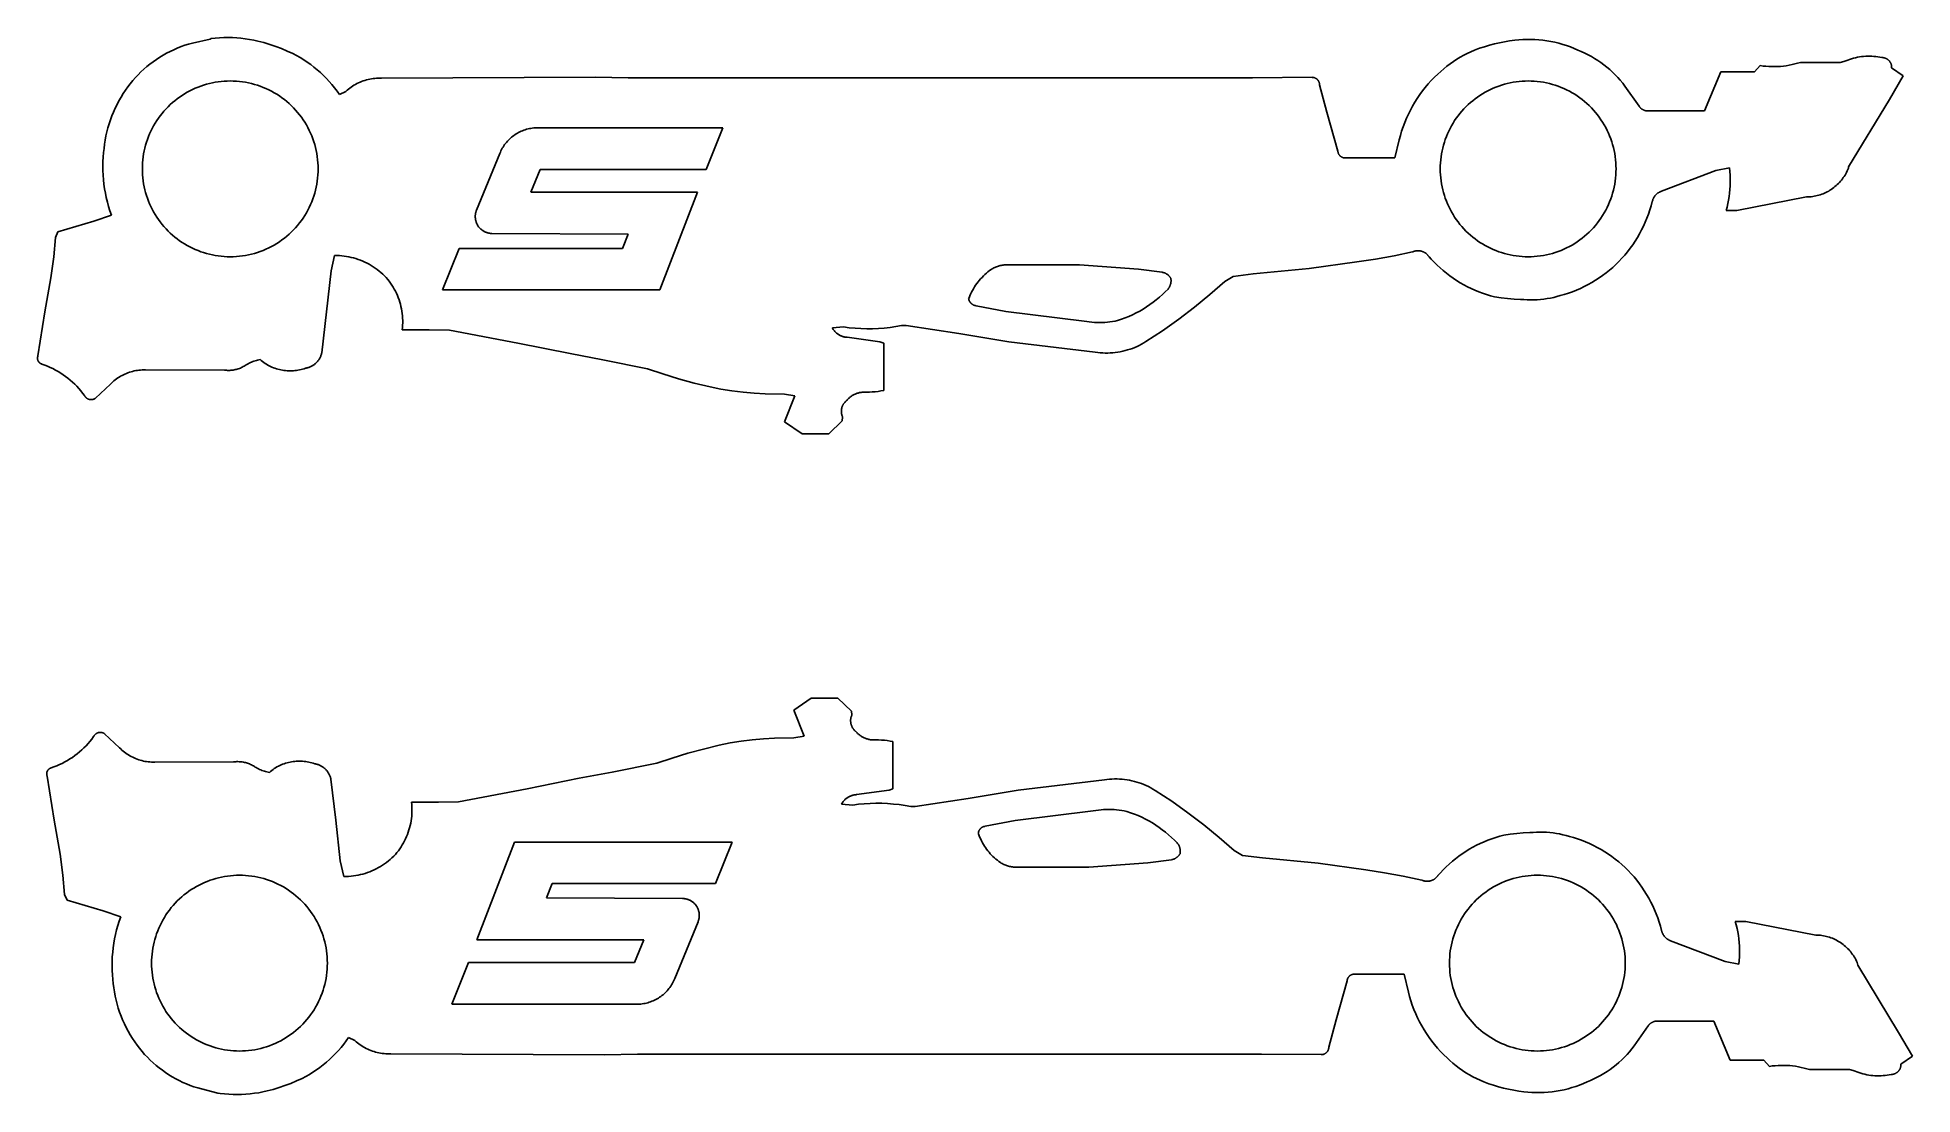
# Model space of a CAD drawing. Header units: millimetres. Extents: x -94.9 to -16.1, y 16.8 to 61.2.
import ezdxf

# ---------------------------------------------------------------- set-up
doc = ezdxf.new("R2010")
doc.units = ezdxf.units.MM
doc.layers.add('Engrave', color=5, linetype='Continuous', true_color=0x0000ff)

msp = doc.modelspace()

# ---------------------------------------------------------------- linework, layer by layer
at = {"layer": 'Engrave', "color": 18, "true_color": 0x000000}
for p, q in [((-89.307, 60.653), (-89.156, 60.725)), ((-89.156, 60.725), (-89.003, 60.792)), ((-89.003, 60.792), (-88.848, 60.853)), ((-88.848, 60.853), (-88.69, 60.908)), ((-88.69, 60.908), (-88.531, 60.959)), ((-88.531, 60.959), (-88.37, 61.004)), ((-88.37, 61.004), (-87.619, 61.162)), ((-87.619, 61.162), (-87.588, 61.193)), ((-87.588, 61.193), (-87.409, 61.213)), ((-87.409, 61.213), (-87.229, 61.226)), ((-87.229, 61.226), (-87.049, 61.234)), ((-87.049, 61.234), (-86.869, 61.236)), ((-86.869, 61.236), (-86.689, 61.232)), ((-86.689, 61.232), (-86.509, 61.223)), ((-86.509, 61.223), (-86.329, 61.207)), ((-86.329, 61.207), (-86.15, 61.186)), ((-86.15, 61.186), (-85.972, 61.159)), ((-85.972, 61.159), (-85.795, 61.127)), ((-85.795, 61.127), (-85.619, 61.088)), ((-85.619, 61.088), (-85.367, 61.021)), ((-85.367, 61.021), (-85.117, 60.945)), ((-85.117, 60.945), (-84.87, 60.861)), ((-84.87, 60.861), (-84.626, 60.769)), ((-84.626, 60.769), (-84.386, 60.668)), ((-84.386, 60.668), (-84.148, 60.559)), ((-34.649, 60.641), (-34.494, 60.708)), ((-34.494, 60.708), (-34.29, 60.782)), ((-34.29, 60.782), (-34.083, 60.85)), ((-34.083, 60.85), (-33.874, 60.912)), ((-33.874, 60.912), (-33.664, 60.966)), ((-33.664, 60.966), (-33.452, 61.014)), ((-33.452, 61.014), (-33.239, 61.056)), ((-33.239, 61.056), (-33.024, 61.09)), ((-33.024, 61.09), (-32.808, 61.118)), ((-32.808, 61.118), (-32.639, 61.136)), ((-32.639, 61.136), (-32.47, 61.148)), ((-32.47, 61.148), (-32.3, 61.155)), ((-32.3, 61.155), (-32.13, 61.155)), ((-32.13, 61.155), (-31.961, 61.149)), ((-31.961, 61.149), (-31.791, 61.138)), ((-31.791, 61.138), (-31.622, 61.121)), ((-31.622, 61.121), (-31.454, 61.098)), ((-31.454, 61.098), (-31.287, 61.069)), ((-31.287, 61.069), (-31.12, 61.034)), ((-31.12, 61.034), (-30.955, 60.993)), ((-30.955, 60.993), (-30.792, 60.947)), ((-30.792, 60.947), (-30.63, 60.895)), ((-30.63, 60.895), (-30.47, 60.838)), ((-30.47, 60.838), (-30.313, 60.775)), ((-30.313, 60.775), (-30.157, 60.707)), ((-30.157, 60.707), (-30.011, 60.647)), ((-90.531, 59.79), (-90.409, 59.904)), ((-90.409, 59.904), (-90.283, 60.014)), ((-90.283, 60.014), (-90.153, 60.119)), ((-90.153, 60.119), (-90.02, 60.22)), ((-90.02, 60.22), (-89.884, 60.317)), ((-89.884, 60.317), (-89.744, 60.408)), ((-89.744, 60.408), (-89.601, 60.495)), ((-89.601, 60.495), (-89.456, 60.577)), ((-89.456, 60.577), (-89.307, 60.653)), ((-84.148, 60.559), (-83.993, 60.478)), ((-83.993, 60.478), (-83.84, 60.391)), ((-83.84, 60.391), (-83.69, 60.3)), ((-83.69, 60.3), (-83.543, 60.203)), ((-83.543, 60.203), (-83.4, 60.101)), ((-83.4, 60.101), (-83.261, 59.994)), ((-83.261, 59.994), (-83.125, 59.882)), ((-83.125, 59.882), (-82.993, 59.766)), ((-35.917, 59.813), (-35.789, 59.924)), ((-35.789, 59.924), (-35.658, 60.03)), ((-35.658, 60.03), (-35.523, 60.132)), ((-35.523, 60.132), (-35.385, 60.229)), ((-35.385, 60.229), (-35.244, 60.321)), ((-35.244, 60.321), (-35.099, 60.409)), ((-35.099, 60.409), (-34.952, 60.491)), ((-34.952, 60.491), (-34.802, 60.569)), ((-34.802, 60.569), (-34.649, 60.641)), ((-30.011, 60.647), (-29.867, 60.581)), ((-29.867, 60.581), (-29.726, 60.511)), ((-29.726, 60.511), (-29.587, 60.436)), ((-29.587, 60.436), (-29.451, 60.356)), ((-29.451, 60.356), (-29.317, 60.271)), ((-29.317, 60.271), (-29.187, 60.182)), ((-29.187, 60.182), (-29.06, 60.088)), ((-29.06, 60.088), (-28.936, 59.99)), ((-28.936, 59.99), (-28.816, 59.887)), ((-28.816, 59.887), (-28.699, 59.781)), ((-22.735, 59.8), (-22.496, 60.054)), ((-22.496, 60.054), (-22.374, 60.038)), ((-22.374, 60.038), (-22.253, 60.026)), ((-22.253, 60.026), (-22.13, 60.018)), ((-22.13, 60.018), (-22.008, 60.013)), ((-22.008, 60.013), (-21.886, 60.013)), ((-21.886, 60.013), (-21.763, 60.017)), ((-21.763, 60.017), (-21.641, 60.025)), ((-21.641, 60.025), (-21.519, 60.037)), ((-21.519, 60.037), (-21.398, 60.053)), ((-21.398, 60.053), (-21.277, 60.073)), ((-21.277, 60.073), (-21.157, 60.096)), ((-21.157, 60.096), (-21.038, 60.124)), ((-21.038, 60.124), (-20.92, 60.156)), ((-20.92, 60.156), (-20.803, 60.191)), ((-20.803, 60.191), (-19.131, 60.193)), ((-19.131, 60.193), (-18.976, 60.225)), ((-18.976, 60.225), (-18.897, 60.259)), ((-18.897, 60.259), (-18.817, 60.29)), ((-18.817, 60.29), (-18.736, 60.319)), ((-18.736, 60.319), (-18.654, 60.345)), ((-18.654, 60.345), (-18.571, 60.368)), ((-18.571, 60.368), (-18.487, 60.388)), ((-18.487, 60.388), (-18.403, 60.405)), ((-18.403, 60.405), (-18.318, 60.42)), ((-18.318, 60.42), (-18.233, 60.432)), ((-18.233, 60.432), (-18.147, 60.441)), ((-18.147, 60.441), (-18.061, 60.447)), ((-18.061, 60.447), (-17.975, 60.451)), ((-17.975, 60.451), (-17.889, 60.451)), ((-17.889, 60.451), (-17.803, 60.449)), ((-17.803, 60.449), (-17.717, 60.443)), ((-17.717, 60.443), (-17.632, 60.435)), ((-17.632, 60.435), (-17.546, 60.424)), ((-17.546, 60.424), (-17.461, 60.411)), ((-17.461, 60.411), (-17.377, 60.394)), ((-17.377, 60.394), (-17.363, 60.394)), ((-17.363, 60.394), (-17.349, 60.393)), ((-17.349, 60.393), (-17.335, 60.392)), ((-17.335, 60.392), (-17.321, 60.39)), ((-17.321, 60.39), (-17.307, 60.388)), ((-17.307, 60.388), (-17.293, 60.385)), ((-17.293, 60.385), (-17.279, 60.382)), ((-17.279, 60.382), (-17.266, 60.378)), ((-17.266, 60.378), (-17.252, 60.374)), ((-17.252, 60.374), (-17.239, 60.369)), ((-17.239, 60.369), (-17.226, 60.364)), ((-17.226, 60.364), (-17.213, 60.359)), ((-17.213, 60.359), (-17.2, 60.353)), ((-17.2, 60.353), (-17.187, 60.346)), ((-17.187, 60.346), (-17.175, 60.34)), ((-17.175, 60.34), (-17.163, 60.332)), ((-17.163, 60.332), (-17.151, 60.325)), ((-17.151, 60.325), (-17.14, 60.317)), ((-17.14, 60.317), (-17.128, 60.308)), ((-17.128, 60.308), (-17.117, 60.299)), ((-17.117, 60.299), (-17.107, 60.29)), ((-17.107, 60.29), (-17.096, 60.281)), ((-17.096, 60.281), (-17.086, 60.271)), ((-17.086, 60.271), (-17.077, 60.26)), ((-17.077, 60.26), (-17.067, 60.25)), ((-17.067, 60.25), (-17.058, 60.239)), ((-17.058, 60.239), (-17.05, 60.228)), ((-17.05, 60.228), (-17.041, 60.216)), ((-17.041, 60.216), (-17.034, 60.205)), ((-17.034, 60.205), (-17.026, 60.193)), ((-17.026, 60.193), (-17.019, 60.18)), ((-17.019, 60.18), (-17.013, 60.168)), ((-17.013, 60.168), (-17.007, 60.155)), ((-17.007, 60.155), (-17.001, 60.142)), ((-17.001, 60.142), (-16.996, 60.129)), ((-16.996, 60.129), (-16.991, 60.116)), ((-16.991, 60.116), (-16.987, 60.102)), ((-16.987, 60.102), (-16.983, 60.089)), ((-16.983, 60.089), (-16.98, 60.075)), ((-16.98, 60.075), (-16.977, 60.061)), ((-16.977, 60.061), (-16.974, 60.047)), ((-16.974, 60.047), (-16.972, 60.033)), ((-16.972, 60.033), (-16.971, 60.019)), ((-16.971, 60.019), (-16.97, 60.005)), ((-16.97, 60.005), (-16.97, 59.991)), ((-16.97, 59.991), (-16.97, 59.977)), ((-16.97, 59.977), (-16.97, 59.963)), ((-16.97, 59.963), (-16.481, 59.623)), ((-91.176, 59.025), (-91.08, 59.162)), ((-91.08, 59.162), (-90.979, 59.295)), ((-90.979, 59.295), (-90.873, 59.424)), ((-90.873, 59.424), (-90.763, 59.55)), ((-90.763, 59.55), (-90.649, 59.672)), ((-90.649, 59.672), (-90.531, 59.79)), ((-88.366, 59.052), (-88.251, 59.104)), ((-88.251, 59.104), (-88.134, 59.153)), ((-88.134, 59.153), (-88.016, 59.197)), ((-88.016, 59.197), (-87.897, 59.237)), ((-87.897, 59.237), (-87.776, 59.273)), ((-87.776, 59.273), (-87.654, 59.305)), ((-87.654, 59.305), (-87.531, 59.333)), ((-87.531, 59.333), (-87.407, 59.356)), ((-87.407, 59.356), (-87.282, 59.376)), ((-87.282, 59.376), (-87.157, 59.391)), ((-87.157, 59.391), (-87.032, 59.401)), ((-87.032, 59.401), (-86.906, 59.408)), ((-86.906, 59.408), (-86.78, 59.41)), ((-86.78, 59.41), (-86.651, 59.408)), ((-86.651, 59.408), (-86.522, 59.401)), ((-86.522, 59.401), (-86.394, 59.39)), ((-86.394, 59.39), (-86.266, 59.374)), ((-86.266, 59.374), (-86.138, 59.354)), ((-86.138, 59.354), (-86.012, 59.329)), ((-86.012, 59.329), (-85.886, 59.3)), ((-85.886, 59.3), (-85.762, 59.267)), ((-85.762, 59.267), (-85.638, 59.229)), ((-85.638, 59.229), (-85.517, 59.187)), ((-85.517, 59.187), (-85.396, 59.141)), ((-85.396, 59.141), (-85.278, 59.091)), ((-85.278, 59.091), (-85.161, 59.036)), ((-82.993, 59.766), (-82.865, 59.645)), ((-82.865, 59.645), (-82.742, 59.52)), ((-82.742, 59.52), (-82.623, 59.391)), ((-82.623, 59.391), (-82.508, 59.258)), ((-82.508, 59.258), (-82.399, 59.121)), ((-82.399, 59.121), (-82.293, 58.98)), ((-81.816, 59.067), (-81.76, 59.111)), ((-81.76, 59.111), (-81.702, 59.152)), ((-81.702, 59.152), (-81.642, 59.192)), ((-81.642, 59.192), (-81.582, 59.23)), ((-81.582, 59.23), (-81.52, 59.266)), ((-81.52, 59.266), (-81.457, 59.299)), ((-81.457, 59.299), (-81.392, 59.331)), ((-81.392, 59.331), (-81.327, 59.36)), ((-81.327, 59.36), (-81.261, 59.387)), ((-81.261, 59.387), (-81.194, 59.411)), ((-81.194, 59.411), (-81.126, 59.434)), ((-81.126, 59.434), (-81.057, 59.454)), ((-81.057, 59.454), (-80.988, 59.471)), ((-80.988, 59.471), (-80.918, 59.487)), ((-80.918, 59.487), (-80.847, 59.5)), ((-80.847, 59.5), (-80.777, 59.51)), ((-80.777, 59.51), (-80.706, 59.518)), ((-80.706, 59.518), (-80.634, 59.524)), ((-80.634, 59.524), (-80.563, 59.527)), ((-80.563, 59.527), (-80.491, 59.528)), ((-80.491, 59.528), (-80.42, 59.526)), ((-80.42, 59.526), (-71.436, 59.564)), ((-71.436, 59.564), (-70.059, 59.536)), ((-70.059, 59.536), (-43.828, 59.536)), ((-43.828, 59.536), (-41.324, 59.563)), ((-41.324, 59.563), (-41.313, 59.562)), ((-41.313, 59.562), (-41.302, 59.562)), ((-41.302, 59.562), (-41.291, 59.561)), ((-41.291, 59.561), (-41.28, 59.559)), ((-41.28, 59.559), (-41.269, 59.558)), ((-41.269, 59.558), (-41.258, 59.555)), ((-41.258, 59.555), (-41.247, 59.553)), ((-41.247, 59.553), (-41.236, 59.55)), ((-41.236, 59.55), (-41.226, 59.546)), ((-41.226, 59.546), (-41.215, 59.543)), ((-41.215, 59.543), (-41.205, 59.539)), ((-41.205, 59.539), (-41.194, 59.534)), ((-41.194, 59.534), (-41.184, 59.53)), ((-41.184, 59.53), (-41.175, 59.524)), ((-41.175, 59.524), (-41.165, 59.519)), ((-41.165, 59.519), (-41.155, 59.513)), ((-41.155, 59.513), (-41.146, 59.507)), ((-41.146, 59.507), (-41.137, 59.501)), ((-41.137, 59.501), (-41.128, 59.494)), ((-41.128, 59.494), (-41.12, 59.487)), ((-41.12, 59.487), (-41.111, 59.48)), ((-41.111, 59.48), (-41.103, 59.472)), ((-41.103, 59.472), (-41.095, 59.464)), ((-41.095, 59.464), (-41.088, 59.456)), ((-41.088, 59.456), (-41.08, 59.447)), ((-41.08, 59.447), (-41.073, 59.439)), ((-41.073, 59.439), (-41.067, 59.43)), ((-41.067, 59.43), (-41.06, 59.421)), ((-41.06, 59.421), (-41.054, 59.411)), ((-41.054, 59.411), (-41.049, 59.402)), ((-41.049, 59.402), (-41.043, 59.392)), ((-41.043, 59.392), (-41.038, 59.382)), ((-41.038, 59.382), (-41.034, 59.372)), ((-41.034, 59.372), (-41.029, 59.362)), ((-41.029, 59.362), (-41.025, 59.351)), ((-41.025, 59.351), (-41.022, 59.341)), ((-41.022, 59.341), (-41.019, 59.33)), ((-41.019, 59.33), (-41.016, 59.32)), ((-41.016, 59.32), (-41.013, 59.309)), ((-41.013, 59.309), (-41.011, 59.298)), ((-41.011, 59.298), (-41.009, 59.287)), ((-41.009, 59.287), (-41.008, 59.276)), ((-41.008, 59.276), (-41.007, 59.265)), ((-41.007, 59.265), (-41.007, 59.254)), ((-41.007, 59.254), (-40.697, 58.095)), ((-36.682, 58.992), (-36.564, 59.141)), ((-36.564, 59.141), (-36.44, 59.287)), ((-36.44, 59.287), (-36.312, 59.429)), ((-36.312, 59.429), (-36.178, 59.566)), ((-36.178, 59.566), (-36.04, 59.698)), ((-36.04, 59.698), (-35.917, 59.813)), ((-33.831, 59.052), (-33.716, 59.104)), ((-33.716, 59.104), (-33.6, 59.153)), ((-33.6, 59.153), (-33.482, 59.197)), ((-33.482, 59.197), (-33.362, 59.237)), ((-33.362, 59.237), (-33.241, 59.273)), ((-33.241, 59.273), (-33.119, 59.305)), ((-33.119, 59.305), (-32.996, 59.333)), ((-32.996, 59.333), (-32.872, 59.356)), ((-32.872, 59.356), (-32.748, 59.376)), ((-32.748, 59.376), (-32.623, 59.391)), ((-32.623, 59.391), (-32.497, 59.401)), ((-32.497, 59.401), (-32.371, 59.408)), ((-32.371, 59.408), (-32.245, 59.41)), ((-32.245, 59.41), (-32.116, 59.408)), ((-32.116, 59.408), (-31.987, 59.401)), ((-31.987, 59.401), (-31.859, 59.39)), ((-31.859, 59.39), (-31.731, 59.374)), ((-31.731, 59.374), (-31.604, 59.354)), ((-31.604, 59.354), (-31.477, 59.329)), ((-31.477, 59.329), (-31.351, 59.3)), ((-31.351, 59.3), (-31.227, 59.267)), ((-31.227, 59.267), (-31.104, 59.229)), ((-31.104, 59.229), (-30.982, 59.187)), ((-30.982, 59.187), (-30.862, 59.141)), ((-30.862, 59.141), (-30.743, 59.091)), ((-30.743, 59.091), (-30.626, 59.036)), ((-28.699, 59.781), (-28.587, 59.67)), ((-28.587, 59.67), (-28.478, 59.556)), ((-28.478, 59.556), (-28.373, 59.438)), ((-28.373, 59.438), (-28.272, 59.316)), ((-28.272, 59.316), (-28.176, 59.191)), ((-28.176, 59.191), (-27.581, 58.346)), ((-24.829, 58.157), (-24.142, 59.8)), ((-24.142, 59.8), (-22.735, 59.8)), ((-16.481, 59.623), (-17.066, 58.627)), ((-91.615, 58.265), (-91.537, 58.423)), ((-91.537, 58.423), (-91.455, 58.578)), ((-91.455, 58.578), (-91.367, 58.73)), ((-91.367, 58.73), (-91.274, 58.879)), ((-91.274, 58.879), (-91.176, 59.025)), ((-89.478, 58.238), (-89.391, 58.329)), ((-89.391, 58.329), (-89.3, 58.416)), ((-89.3, 58.416), (-89.207, 58.501)), ((-89.207, 58.501), (-89.11, 58.582)), ((-89.11, 58.582), (-89.011, 58.66)), ((-89.011, 58.66), (-88.909, 58.734)), ((-88.909, 58.734), (-88.805, 58.805)), ((-88.805, 58.805), (-88.698, 58.873)), ((-88.698, 58.873), (-88.589, 58.936)), ((-88.589, 58.936), (-88.479, 58.996)), ((-88.479, 58.996), (-88.366, 59.052)), ((-85.161, 59.036), (-85.046, 58.978)), ((-85.046, 58.978), (-84.933, 58.915)), ((-84.933, 58.915), (-84.823, 58.849)), ((-84.823, 58.849), (-84.715, 58.779)), ((-84.715, 58.779), (-84.609, 58.705)), ((-84.609, 58.705), (-84.506, 58.627)), ((-84.506, 58.627), (-84.406, 58.546)), ((-84.406, 58.546), (-84.309, 58.462)), ((-84.309, 58.462), (-84.214, 58.374)), ((-84.214, 58.374), (-84.123, 58.283)), ((-82.293, 58.98), (-82.193, 58.835)), ((-82.193, 58.835), (-81.925, 58.973)), ((-81.925, 58.973), (-81.871, 59.021)), ((-81.871, 59.021), (-81.816, 59.067)), ((-37.193, 58.186), (-37.102, 58.354)), ((-37.102, 58.354), (-37.006, 58.519)), ((-37.006, 58.519), (-36.903, 58.68)), ((-36.903, 58.68), (-36.795, 58.838)), ((-36.795, 58.838), (-36.682, 58.992)), ((-34.944, 58.238), (-34.856, 58.329)), ((-34.856, 58.329), (-34.765, 58.416)), ((-34.765, 58.416), (-34.672, 58.501)), ((-34.672, 58.501), (-34.575, 58.582)), ((-34.575, 58.582), (-34.476, 58.66)), ((-34.476, 58.66), (-34.374, 58.734)), ((-34.374, 58.734), (-34.27, 58.805)), ((-34.27, 58.805), (-34.164, 58.873)), ((-34.164, 58.873), (-34.055, 58.936)), ((-34.055, 58.936), (-33.944, 58.996)), ((-33.944, 58.996), (-33.831, 59.052)), ((-30.626, 59.036), (-30.511, 58.978)), ((-30.511, 58.978), (-30.398, 58.915)), ((-30.398, 58.915), (-30.288, 58.849)), ((-30.288, 58.849), (-30.18, 58.779)), ((-30.18, 58.779), (-30.074, 58.705)), ((-30.074, 58.705), (-29.971, 58.627)), ((-29.971, 58.627), (-29.871, 58.546)), ((-29.871, 58.546), (-29.774, 58.462)), ((-29.774, 58.462), (-29.68, 58.374)), ((-29.68, 58.374), (-29.588, 58.283)), ((-27.581, 58.346), (-27.572, 58.334)), ((-27.572, 58.334), (-27.563, 58.321)), ((-27.563, 58.321), (-27.553, 58.31)), ((-27.553, 58.31), (-27.543, 58.298)), ((-17.066, 58.627), (-18.785, 55.809)), ((-91.92, 57.442), (-91.87, 57.611)), ((-91.87, 57.611), (-91.815, 57.777)), ((-91.815, 57.777), (-91.754, 57.942)), ((-91.754, 57.942), (-91.687, 58.105)), ((-91.687, 58.105), (-91.615, 58.265)), ((-90.058, 57.416), (-89.998, 57.527)), ((-89.998, 57.527), (-89.935, 57.636)), ((-89.935, 57.636), (-89.867, 57.743)), ((-89.867, 57.743), (-89.796, 57.847)), ((-89.796, 57.847), (-89.722, 57.949)), ((-89.722, 57.949), (-89.644, 58.048)), ((-89.644, 58.048), (-89.563, 58.144)), ((-89.563, 58.144), (-89.478, 58.238)), ((-84.123, 58.283), (-84.035, 58.188)), ((-84.035, 58.188), (-83.951, 58.091)), ((-83.951, 58.091), (-83.87, 57.991)), ((-83.87, 57.991), (-83.792, 57.888)), ((-83.792, 57.888), (-83.718, 57.782)), ((-83.718, 57.782), (-83.648, 57.674)), ((-83.648, 57.674), (-83.581, 57.564)), ((-83.581, 57.564), (-83.519, 57.451)), ((-40.697, 58.095), (-40.239, 56.464)), ((-37.498, 57.485), (-37.431, 57.664)), ((-37.431, 57.664), (-37.358, 57.841)), ((-37.358, 57.841), (-37.278, 58.015)), ((-37.278, 58.015), (-37.193, 58.186)), ((-35.524, 57.416), (-35.464, 57.527)), ((-35.464, 57.527), (-35.4, 57.636)), ((-35.4, 57.636), (-35.333, 57.743)), ((-35.333, 57.743), (-35.262, 57.847)), ((-35.262, 57.847), (-35.187, 57.949)), ((-35.187, 57.949), (-35.109, 58.048)), ((-35.109, 58.048), (-35.028, 58.144)), ((-35.028, 58.144), (-34.944, 58.238)), ((-29.588, 58.283), (-29.5, 58.188)), ((-29.5, 58.188), (-29.416, 58.091)), ((-29.416, 58.091), (-29.335, 57.991)), ((-29.335, 57.991), (-29.257, 57.888)), ((-29.257, 57.888), (-29.183, 57.782)), ((-29.183, 57.782), (-29.113, 57.674)), ((-29.113, 57.674), (-29.047, 57.564)), ((-29.047, 57.564), (-28.984, 57.451)), ((-27.543, 58.298), (-27.533, 58.287)), ((-27.533, 58.287), (-27.522, 58.276)), ((-27.522, 58.276), (-27.511, 58.266)), ((-27.511, 58.266), (-27.5, 58.256)), ((-27.5, 58.256), (-27.488, 58.246)), ((-27.488, 58.246), (-27.476, 58.237)), ((-27.476, 58.237), (-27.464, 58.228)), ((-27.464, 58.228), (-27.451, 58.22)), ((-27.451, 58.22), (-27.438, 58.212)), ((-27.438, 58.212), (-27.425, 58.205)), ((-27.425, 58.205), (-27.411, 58.197)), ((-27.411, 58.197), (-27.398, 58.191)), ((-27.398, 58.191), (-27.384, 58.185)), ((-27.384, 58.185), (-27.369, 58.179)), ((-27.369, 58.179), (-27.355, 58.174)), ((-27.355, 58.174), (-27.341, 58.169)), ((-27.341, 58.169), (-27.326, 58.165)), ((-27.326, 58.165), (-27.311, 58.161)), ((-27.311, 58.161), (-27.297, 58.158)), ((-27.297, 58.158), (-27.282, 58.156)), ((-27.282, 58.156), (-27.267, 58.153)), ((-27.267, 58.153), (-27.251, 58.152)), ((-27.251, 58.152), (-27.236, 58.151)), ((-27.236, 58.151), (-27.221, 58.15)), ((-27.221, 58.15), (-27.206, 58.15)), ((-27.206, 58.15), (-27.191, 58.15)), ((-27.191, 58.15), (-27.176, 58.151)), ((-27.176, 58.151), (-24.829, 58.157)), ((-92.084, 56.58), (-92.063, 56.754)), ((-92.063, 56.754), (-92.036, 56.928)), ((-92.036, 56.928), (-92.003, 57.1)), ((-92.003, 57.1), (-91.965, 57.272)), ((-91.965, 57.272), (-91.92, 57.442)), ((-90.335, 56.714), (-90.299, 56.834)), ((-90.299, 56.834), (-90.259, 56.954)), ((-90.259, 56.954), (-90.215, 57.072)), ((-90.215, 57.072), (-90.167, 57.189)), ((-90.167, 57.189), (-90.114, 57.303)), ((-90.114, 57.303), (-90.058, 57.416)), ((-83.519, 57.451), (-83.46, 57.336)), ((-83.46, 57.336), (-83.406, 57.219)), ((-83.406, 57.219), (-83.356, 57.101)), ((-83.356, 57.101), (-83.309, 56.98)), ((-83.309, 56.98), (-83.267, 56.859)), ((-83.267, 56.859), (-83.23, 56.735)), ((-83.23, 56.735), (-83.196, 56.611)), ((-75.249, 56.736), (-75.283, 56.686)), ((-75.212, 56.784), (-75.249, 56.736)), ((-75.174, 56.831), (-75.212, 56.784)), ((-75.134, 56.876), (-75.174, 56.831)), ((-75.093, 56.92), (-75.134, 56.876)), ((-75.05, 56.963), (-75.093, 56.92)), ((-75.006, 57.004), (-75.05, 56.963)), ((-74.961, 57.043), (-75.006, 57.004)), ((-74.914, 57.081), (-74.961, 57.043)), ((-74.865, 57.117), (-74.914, 57.081)), ((-74.816, 57.152), (-74.865, 57.117)), ((-74.765, 57.184), (-74.816, 57.152)), ((-74.713, 57.215), (-74.765, 57.184)), ((-74.661, 57.245), (-74.713, 57.215)), ((-74.607, 57.272), (-74.661, 57.245)), ((-74.552, 57.297), (-74.607, 57.272)), ((-74.497, 57.321), (-74.552, 57.297)), ((-74.44, 57.342), (-74.497, 57.321)), ((-74.383, 57.362), (-74.44, 57.342)), ((-74.325, 57.379), (-74.383, 57.362)), ((-74.267, 57.395), (-74.325, 57.379)), ((-74.208, 57.409), (-74.267, 57.395)), ((-74.149, 57.42), (-74.208, 57.409)), ((-74.09, 57.429), (-74.149, 57.42)), ((-74.03, 57.437), (-74.09, 57.429)), ((-73.97, 57.442), (-74.03, 57.437)), ((-73.909, 57.445), (-73.97, 57.442)), ((-73.849, 57.446), (-73.909, 57.445)), ((-66.083, 57.446), (-73.849, 57.446)), ((-66.781, 55.688), (-66.083, 57.446)), ((-37.847, 56.185), (-37.661, 56.936)), ((-37.661, 56.936), (-37.613, 57.121)), ((-37.613, 57.121), (-37.559, 57.304)), ((-37.559, 57.304), (-37.498, 57.485)), ((-35.801, 56.714), (-35.765, 56.834)), ((-35.765, 56.834), (-35.724, 56.954)), ((-35.724, 56.954), (-35.68, 57.072)), ((-35.68, 57.072), (-35.632, 57.189)), ((-35.632, 57.189), (-35.58, 57.303)), ((-35.58, 57.303), (-35.524, 57.416)), ((-28.984, 57.451), (-28.926, 57.336)), ((-28.926, 57.336), (-28.871, 57.219)), ((-28.871, 57.219), (-28.821, 57.101)), ((-28.821, 57.101), (-28.775, 56.98)), ((-28.775, 56.98), (-28.733, 56.859)), ((-28.733, 56.859), (-28.695, 56.735)), ((-28.695, 56.735), (-28.662, 56.611)), ((-92.131, 55.834), (-92.127, 56.024)), ((-92.127, 56.024), (-92.116, 56.215)), ((-92.116, 56.215), (-92.099, 56.404)), ((-92.099, 56.404), (-92.084, 56.58)), ((-90.47, 55.843), (-90.464, 55.969)), ((-90.464, 55.969), (-90.453, 56.095)), ((-90.453, 56.095), (-90.438, 56.22)), ((-90.438, 56.22), (-90.419, 56.345)), ((-90.419, 56.345), (-90.395, 56.469)), ((-90.395, 56.469), (-90.367, 56.592)), ((-90.367, 56.592), (-90.335, 56.714)), ((-83.196, 56.611), (-83.167, 56.485)), ((-83.167, 56.485), (-83.143, 56.359)), ((-83.143, 56.359), (-83.122, 56.231)), ((-83.122, 56.231), (-83.107, 56.103)), ((-83.107, 56.103), (-83.096, 55.975)), ((-83.096, 55.975), (-83.089, 55.846)), ((-75.454, 56.368), (-76.432, 53.977)), ((-75.43, 56.423), (-75.454, 56.368)), ((-75.405, 56.478), (-75.43, 56.423)), ((-75.377, 56.532), (-75.405, 56.478)), ((-75.348, 56.584), (-75.377, 56.532)), ((-75.316, 56.636), (-75.348, 56.584)), ((-75.283, 56.686), (-75.316, 56.636)), ((-40.239, 56.464), (-40.238, 56.453)), ((-40.238, 56.453), (-40.237, 56.443)), ((-40.237, 56.443), (-40.235, 56.432)), ((-40.235, 56.432), (-40.233, 56.421)), ((-40.233, 56.421), (-40.23, 56.411)), ((-40.23, 56.411), (-40.227, 56.4)), ((-40.227, 56.4), (-40.224, 56.39)), ((-40.224, 56.39), (-40.22, 56.38)), ((-40.22, 56.38), (-40.217, 56.37)), ((-40.217, 56.37), (-40.212, 56.36)), ((-40.212, 56.36), (-40.208, 56.35)), ((-40.208, 56.35), (-40.203, 56.341)), ((-40.203, 56.341), (-40.197, 56.331)), ((-40.197, 56.331), (-40.192, 56.322)), ((-40.192, 56.322), (-40.186, 56.313)), ((-40.186, 56.313), (-40.179, 56.304)), ((-40.179, 56.304), (-40.173, 56.295)), ((-40.173, 56.295), (-40.166, 56.287)), ((-40.166, 56.287), (-40.159, 56.279)), ((-40.159, 56.279), (-40.151, 56.271)), ((-40.151, 56.271), (-40.144, 56.263)), ((-40.144, 56.263), (-40.136, 56.256)), ((-40.136, 56.256), (-40.127, 56.249)), ((-40.127, 56.249), (-40.119, 56.242)), ((-40.119, 56.242), (-40.11, 56.236)), ((-40.11, 56.236), (-40.101, 56.229)), ((-40.101, 56.229), (-40.092, 56.224)), ((-40.092, 56.224), (-40.083, 56.218)), ((-40.083, 56.218), (-40.073, 56.213)), ((-40.073, 56.213), (-40.064, 56.208)), ((-40.064, 56.208), (-40.054, 56.203)), ((-40.054, 56.203), (-40.044, 56.199)), ((-40.044, 56.199), (-40.034, 56.195)), ((-40.034, 56.195), (-40.024, 56.192)), ((-40.024, 56.192), (-40.013, 56.188)), ((-40.013, 56.188), (-40.003, 56.186)), ((-40.003, 56.186), (-39.992, 56.183)), ((-39.992, 56.183), (-39.982, 56.181)), ((-39.982, 56.181), (-39.971, 56.179)), ((-39.971, 56.179), (-39.96, 56.178)), ((-39.96, 56.178), (-39.949, 56.177)), ((-39.949, 56.177), (-39.939, 56.176)), ((-39.939, 56.176), (-39.928, 56.176)), ((-39.928, 56.176), (-39.917, 56.176)), ((-39.917, 56.176), (-39.906, 56.177)), ((-39.906, 56.177), (-39.895, 56.178)), ((-39.895, 56.178), (-39.885, 56.179)), ((-39.885, 56.179), (-39.874, 56.181)), ((-39.874, 56.181), (-39.863, 56.183)), ((-39.863, 56.183), (-39.853, 56.185)), ((-39.853, 56.185), (-37.847, 56.185)), ((-35.935, 55.843), (-35.929, 55.969)), ((-35.929, 55.969), (-35.918, 56.095)), ((-35.918, 56.095), (-35.903, 56.22)), ((-35.903, 56.22), (-35.884, 56.345)), ((-35.884, 56.345), (-35.86, 56.469)), ((-35.86, 56.469), (-35.833, 56.592)), ((-35.833, 56.592), (-35.801, 56.714)), ((-28.662, 56.611), (-28.633, 56.485)), ((-28.633, 56.485), (-28.608, 56.359)), ((-28.608, 56.359), (-28.588, 56.231)), ((-28.588, 56.231), (-28.572, 56.103)), ((-28.572, 56.103), (-28.561, 55.975)), ((-28.561, 55.975), (-28.554, 55.846)), ((-92.129, 55.643), (-92.131, 55.834)), ((-92.121, 55.452), (-92.129, 55.643)), ((-92.107, 55.262), (-92.121, 55.452)), ((-92.086, 55.073), (-92.107, 55.262)), ((-90.472, 55.717), (-90.47, 55.843)), ((-90.47, 55.591), (-90.472, 55.717)), ((-90.464, 55.465), (-90.47, 55.591)), ((-90.453, 55.34), (-90.464, 55.465)), ((-90.438, 55.215), (-90.453, 55.34)), ((-90.419, 55.09), (-90.438, 55.215)), ((-83.122, 55.203), (-83.143, 55.076)), ((-83.107, 55.331), (-83.122, 55.203)), ((-83.096, 55.46), (-83.107, 55.331)), ((-83.089, 55.588), (-83.096, 55.46)), ((-83.089, 55.846), (-83.087, 55.717)), ((-83.087, 55.717), (-83.089, 55.588)), ((-74.148, 54.739), (-73.758, 55.688)), ((-73.758, 55.688), (-66.781, 55.688)), ((-35.938, 55.717), (-35.935, 55.843)), ((-35.935, 55.591), (-35.938, 55.717)), ((-35.929, 55.465), (-35.935, 55.591)), ((-35.918, 55.34), (-35.929, 55.465)), ((-35.903, 55.215), (-35.918, 55.34)), ((-35.884, 55.09), (-35.903, 55.215)), ((-28.588, 55.203), (-28.608, 55.076)), ((-28.572, 55.331), (-28.588, 55.203)), ((-28.561, 55.46), (-28.572, 55.331)), ((-28.554, 55.588), (-28.561, 55.46)), ((-28.554, 55.846), (-28.552, 55.717)), ((-28.552, 55.717), (-28.554, 55.588)), ((-24.357, 55.648), (-26.643, 54.777)), ((-23.778, 55.757), (-24.357, 55.648)), ((-23.764, 55.606), (-23.778, 55.757)), ((-23.754, 55.456), (-23.764, 55.606)), ((-23.755, 55.003), (-23.75, 55.154)), ((-23.75, 55.305), (-23.754, 55.456)), ((-23.75, 55.154), (-23.75, 55.305)), ((-19.12, 55.196), (-19.163, 55.148)), ((-19.078, 55.246), (-19.12, 55.196)), ((-19.039, 55.297), (-19.078, 55.246)), ((-19.001, 55.349), (-19.039, 55.297)), ((-18.964, 55.403), (-19.001, 55.349)), ((-18.93, 55.457), (-18.964, 55.403)), ((-18.898, 55.513), (-18.93, 55.457)), ((-18.867, 55.57), (-18.898, 55.513)), ((-18.839, 55.628), (-18.867, 55.57)), ((-18.812, 55.687), (-18.839, 55.628)), ((-18.787, 55.747), (-18.812, 55.687)), ((-18.785, 55.809), (-18.787, 55.747)), ((-92.059, 54.884), (-92.086, 55.073)), ((-92.026, 54.696), (-92.059, 54.884)), ((-91.987, 54.51), (-92.026, 54.696)), ((-91.941, 54.324), (-91.987, 54.51)), ((-90.395, 54.966), (-90.419, 55.09)), ((-90.367, 54.843), (-90.395, 54.966)), ((-90.335, 54.721), (-90.367, 54.843)), ((-90.299, 54.6), (-90.335, 54.721)), ((-90.259, 54.481), (-90.299, 54.6)), ((-90.215, 54.363), (-90.259, 54.481)), ((-90.167, 54.246), (-90.215, 54.363)), ((-83.309, 54.454), (-83.356, 54.334)), ((-83.267, 54.576), (-83.309, 54.454)), ((-83.23, 54.699), (-83.267, 54.576)), ((-83.196, 54.824), (-83.23, 54.699)), ((-83.167, 54.95), (-83.196, 54.824)), ((-83.143, 55.076), (-83.167, 54.95)), ((-67.143, 54.739), (-74.148, 54.739)), ((-68.726, 50.637), (-67.143, 54.739)), ((-35.86, 54.966), (-35.884, 55.09)), ((-35.833, 54.843), (-35.86, 54.966)), ((-35.801, 54.721), (-35.833, 54.843)), ((-35.765, 54.6), (-35.801, 54.721)), ((-35.724, 54.481), (-35.765, 54.6)), ((-35.68, 54.363), (-35.724, 54.481)), ((-35.632, 54.246), (-35.68, 54.363)), ((-28.775, 54.454), (-28.821, 54.334)), ((-28.733, 54.576), (-28.775, 54.454)), ((-28.695, 54.699), (-28.733, 54.576)), ((-28.662, 54.824), (-28.695, 54.699)), ((-28.633, 54.95), (-28.662, 54.824)), ((-28.608, 55.076), (-28.633, 54.95)), ((-27.017, 54.38), (-27.022, 54.36)), ((-27.011, 54.399), (-27.017, 54.38)), ((-27.005, 54.419), (-27.011, 54.399)), ((-26.998, 54.438), (-27.005, 54.419)), ((-26.99, 54.456), (-26.998, 54.438)), ((-26.982, 54.475), (-26.99, 54.456)), ((-26.973, 54.493), (-26.982, 54.475)), ((-26.963, 54.511), (-26.973, 54.493)), ((-26.953, 54.528), (-26.963, 54.511)), ((-26.942, 54.545), (-26.953, 54.528)), ((-26.931, 54.562), (-26.942, 54.545)), ((-26.919, 54.578), (-26.931, 54.562)), ((-26.906, 54.594), (-26.919, 54.578)), ((-26.893, 54.61), (-26.906, 54.594)), ((-26.88, 54.625), (-26.893, 54.61)), ((-26.866, 54.639), (-26.88, 54.625)), ((-26.851, 54.653), (-26.866, 54.639)), ((-26.836, 54.667), (-26.851, 54.653)), ((-26.82, 54.68), (-26.836, 54.667)), ((-26.804, 54.692), (-26.82, 54.68)), ((-26.788, 54.704), (-26.804, 54.692)), ((-26.771, 54.715), (-26.788, 54.704)), ((-26.754, 54.726), (-26.771, 54.715)), ((-26.736, 54.736), (-26.754, 54.726)), ((-26.718, 54.745), (-26.736, 54.736)), ((-26.7, 54.754), (-26.718, 54.745)), ((-26.681, 54.762), (-26.7, 54.754)), ((-26.663, 54.77), (-26.681, 54.762)), ((-26.643, 54.777), (-26.663, 54.77)), ((-23.853, 54.256), (-23.824, 54.404)), ((-23.824, 54.404), (-23.8, 54.553)), ((-23.8, 54.553), (-23.78, 54.702)), ((-23.78, 54.702), (-23.765, 54.852)), ((-23.765, 54.852), (-23.755, 55.003)), ((-20.542, 54.537), (-23.482, 53.966)), ((-20.478, 54.539), (-20.542, 54.537)), ((-20.413, 54.542), (-20.478, 54.539)), ((-20.349, 54.549), (-20.413, 54.542)), ((-20.285, 54.557), (-20.349, 54.549)), ((-20.221, 54.567), (-20.285, 54.557)), ((-20.158, 54.58), (-20.221, 54.567)), ((-20.095, 54.595), (-20.158, 54.58)), ((-20.032, 54.612), (-20.095, 54.595)), ((-19.97, 54.631), (-20.032, 54.612)), ((-19.909, 54.652), (-19.97, 54.631)), ((-19.849, 54.675), (-19.909, 54.652)), ((-19.789, 54.7), (-19.849, 54.675)), ((-19.731, 54.727), (-19.789, 54.7)), ((-19.673, 54.756), (-19.731, 54.727)), ((-19.616, 54.787), (-19.673, 54.756)), ((-19.561, 54.82), (-19.616, 54.787)), ((-19.506, 54.855), (-19.561, 54.82)), ((-19.453, 54.892), (-19.506, 54.855)), ((-19.401, 54.93), (-19.453, 54.892)), ((-19.351, 54.971), (-19.401, 54.93)), ((-19.301, 55.013), (-19.351, 54.971)), ((-19.254, 55.056), (-19.301, 55.013)), ((-19.207, 55.101), (-19.254, 55.056)), ((-19.163, 55.148), (-19.207, 55.101)), ((-92.512, 53.525), (-91.769, 53.779)), ((-91.89, 54.141), (-91.941, 54.324)), ((-91.832, 53.959), (-91.89, 54.141)), ((-91.769, 53.779), (-91.832, 53.959)), ((-90.114, 54.131), (-90.167, 54.246)), ((-90.058, 54.018), (-90.114, 54.131)), ((-89.998, 53.907), (-90.058, 54.018)), ((-89.935, 53.799), (-89.998, 53.907)), ((-89.867, 53.692), (-89.935, 53.799)), ((-89.796, 53.588), (-89.867, 53.692)), ((-89.722, 53.486), (-89.796, 53.588)), ((-83.718, 53.652), (-83.792, 53.547)), ((-83.648, 53.76), (-83.718, 53.652)), ((-83.581, 53.871), (-83.648, 53.76)), ((-83.519, 53.984), (-83.581, 53.871)), ((-83.46, 54.099), (-83.519, 53.984)), ((-83.406, 54.215), (-83.46, 54.099)), ((-83.356, 54.334), (-83.406, 54.215)), ((-76.482, 53.766), (-76.484, 53.742)), ((-76.484, 53.742), (-76.484, 53.717)), ((-76.484, 53.717), (-76.484, 53.693)), ((-76.484, 53.693), (-76.483, 53.669)), ((-76.483, 53.669), (-76.481, 53.645)), ((-76.48, 53.79), (-76.482, 53.766)), ((-76.481, 53.645), (-76.479, 53.621)), ((-76.477, 53.814), (-76.48, 53.79)), ((-76.479, 53.621), (-76.475, 53.597)), ((-76.473, 53.838), (-76.477, 53.814)), ((-76.475, 53.597), (-76.471, 53.573)), ((-76.468, 53.861), (-76.473, 53.838)), ((-76.462, 53.885), (-76.468, 53.861)), ((-76.456, 53.908), (-76.462, 53.885)), ((-76.449, 53.931), (-76.456, 53.908)), ((-76.441, 53.954), (-76.449, 53.931)), ((-76.432, 53.977), (-76.441, 53.954)), ((-35.58, 54.131), (-35.632, 54.246)), ((-35.524, 54.018), (-35.58, 54.131)), ((-35.464, 53.907), (-35.524, 54.018)), ((-35.4, 53.799), (-35.464, 53.907)), ((-35.333, 53.692), (-35.4, 53.799)), ((-35.262, 53.588), (-35.333, 53.692)), ((-35.187, 53.486), (-35.262, 53.588)), ((-29.183, 53.652), (-29.257, 53.547)), ((-29.113, 53.76), (-29.183, 53.652)), ((-29.047, 53.871), (-29.113, 53.76)), ((-28.984, 53.984), (-29.047, 53.871)), ((-28.926, 54.099), (-28.984, 53.984)), ((-28.871, 54.215), (-28.926, 54.099)), ((-28.821, 54.334), (-28.871, 54.215)), ((-27.25, 53.649), (-27.32, 53.481)), ((-27.186, 53.819), (-27.25, 53.649)), ((-27.127, 53.991), (-27.186, 53.819)), ((-27.074, 54.165), (-27.127, 53.991)), ((-27.027, 54.34), (-27.074, 54.165)), ((-27.022, 54.36), (-27.027, 54.34)), ((-23.926, 53.963), (-23.887, 54.109)), ((-23.482, 53.966), (-23.926, 53.963)), ((-23.887, 54.109), (-23.853, 54.256)), ((-94.195, 52.022), (-94.125, 52.835)), ((-94.125, 52.835), (-94.018, 53.078)), ((-94.018, 53.078), (-93.262, 53.291)), ((-93.262, 53.291), (-92.512, 53.525)), ((-89.644, 53.387), (-89.722, 53.486)), ((-89.563, 53.29), (-89.644, 53.387)), ((-89.478, 53.197), (-89.563, 53.29)), ((-89.391, 53.106), (-89.478, 53.197)), ((-89.3, 53.019), (-89.391, 53.106)), ((-89.207, 52.934), (-89.3, 53.019)), ((-89.11, 52.853), (-89.207, 52.934)), ((-89.011, 52.775), (-89.11, 52.853)), ((-84.506, 52.807), (-84.609, 52.73)), ((-84.406, 52.888), (-84.506, 52.807)), ((-84.309, 52.973), (-84.406, 52.888)), ((-84.214, 53.061), (-84.309, 52.973)), ((-84.123, 53.152), (-84.214, 53.061)), ((-84.035, 53.246), (-84.123, 53.152)), ((-83.951, 53.344), (-84.035, 53.246)), ((-83.87, 53.444), (-83.951, 53.344)), ((-83.792, 53.547), (-83.87, 53.444)), ((-76.471, 53.573), (-76.466, 53.55)), ((-76.466, 53.55), (-76.46, 53.526)), ((-76.46, 53.526), (-76.453, 53.503)), ((-76.453, 53.503), (-76.446, 53.48)), ((-76.446, 53.48), (-76.438, 53.457)), ((-76.438, 53.457), (-76.428, 53.435)), ((-76.428, 53.435), (-76.419, 53.412)), ((-76.419, 53.412), (-76.408, 53.391)), ((-76.408, 53.391), (-76.397, 53.369)), ((-76.397, 53.369), (-76.385, 53.348)), ((-76.385, 53.348), (-76.372, 53.328)), ((-76.372, 53.328), (-76.359, 53.308)), ((-76.359, 53.308), (-76.344, 53.288)), ((-76.344, 53.288), (-76.33, 53.269)), ((-76.33, 53.269), (-76.314, 53.25)), ((-76.314, 53.25), (-76.298, 53.232)), ((-76.298, 53.232), (-76.281, 53.215)), ((-76.281, 53.215), (-76.264, 53.198)), ((-76.264, 53.198), (-76.246, 53.181)), ((-76.246, 53.181), (-76.228, 53.166)), ((-76.228, 53.166), (-76.209, 53.15)), ((-76.209, 53.15), (-76.19, 53.136)), ((-76.19, 53.136), (-76.17, 53.122)), ((-76.17, 53.122), (-76.149, 53.109)), ((-76.149, 53.109), (-76.128, 53.097)), ((-76.128, 53.097), (-76.107, 53.085)), ((-76.107, 53.085), (-76.086, 53.074)), ((-76.086, 53.074), (-76.064, 53.064)), ((-76.064, 53.064), (-76.041, 53.055)), ((-76.041, 53.055), (-76.019, 53.046)), ((-76.019, 53.046), (-75.996, 53.038)), ((-75.996, 53.038), (-75.973, 53.031)), ((-75.973, 53.031), (-75.949, 53.025)), ((-75.949, 53.025), (-75.926, 53.02)), ((-75.926, 53.02), (-75.902, 53.015)), ((-75.902, 53.015), (-75.878, 53.011)), ((-75.878, 53.011), (-75.854, 53.008)), ((-75.854, 53.008), (-75.83, 53.006)), ((-75.83, 53.006), (-75.806, 53.005)), ((-75.806, 53.005), (-75.782, 53.004)), ((-75.782, 53.004), (-70.066, 52.981)), ((-70.066, 52.981), (-70.297, 52.367)), ((-35.109, 53.387), (-35.187, 53.486)), ((-35.028, 53.29), (-35.109, 53.387)), ((-34.944, 53.197), (-35.028, 53.29)), ((-34.856, 53.106), (-34.944, 53.197)), ((-34.765, 53.019), (-34.856, 53.106)), ((-34.672, 52.934), (-34.765, 53.019)), ((-34.575, 52.853), (-34.672, 52.934)), ((-34.476, 52.775), (-34.575, 52.853)), ((-29.971, 52.807), (-30.074, 52.73)), ((-29.871, 52.888), (-29.971, 52.807)), ((-29.774, 52.973), (-29.871, 52.888)), ((-29.68, 53.061), (-29.774, 52.973)), ((-29.588, 53.152), (-29.68, 53.061)), ((-29.5, 53.246), (-29.588, 53.152)), ((-29.416, 53.344), (-29.5, 53.246)), ((-29.335, 53.444), (-29.416, 53.344)), ((-29.257, 53.547), (-29.335, 53.444)), ((-27.653, 52.834), (-27.749, 52.68)), ((-27.562, 52.992), (-27.653, 52.834)), ((-27.476, 53.152), (-27.562, 52.992)), ((-27.395, 53.315), (-27.476, 53.152)), ((-27.32, 53.481), (-27.395, 53.315)), ((-94.319, 51.146), (-94.195, 52.022)), ((-88.909, 52.7), (-89.011, 52.775)), ((-88.805, 52.63), (-88.909, 52.7)), ((-88.698, 52.562), (-88.805, 52.63)), ((-88.589, 52.499), (-88.698, 52.562)), ((-88.479, 52.439), (-88.589, 52.499)), ((-88.366, 52.383), (-88.479, 52.439)), ((-88.251, 52.33), (-88.366, 52.383)), ((-88.134, 52.282), (-88.251, 52.33)), ((-88.016, 52.238), (-88.134, 52.282)), ((-87.897, 52.198), (-88.016, 52.238)), ((-87.776, 52.162), (-87.897, 52.198)), ((-87.654, 52.13), (-87.776, 52.162)), ((-87.531, 52.102), (-87.654, 52.13)), ((-87.407, 52.078), (-87.531, 52.102)), ((-87.282, 52.059), (-87.407, 52.078)), ((-87.157, 52.044), (-87.282, 52.059)), ((-87.032, 52.033), (-87.157, 52.044)), ((-86.906, 52.027), (-87.032, 52.033)), ((-86.78, 52.025), (-86.906, 52.027)), ((-86.651, 52.027), (-86.78, 52.025)), ((-86.522, 52.034), (-86.651, 52.027)), ((-86.394, 52.045), (-86.522, 52.034)), ((-86.266, 52.061), (-86.394, 52.045)), ((-86.138, 52.081), (-86.266, 52.061)), ((-86.012, 52.105), (-86.138, 52.081)), ((-85.886, 52.134), (-86.012, 52.105)), ((-85.762, 52.168), (-85.886, 52.134)), ((-85.638, 52.205), (-85.762, 52.168)), ((-85.517, 52.247), (-85.638, 52.205)), ((-85.396, 52.293), (-85.517, 52.247)), ((-85.278, 52.344), (-85.396, 52.293)), ((-85.161, 52.398), (-85.278, 52.344)), ((-85.046, 52.457), (-85.161, 52.398)), ((-84.933, 52.519), (-85.046, 52.457)), ((-84.823, 52.586), (-84.933, 52.519)), ((-84.715, 52.656), (-84.823, 52.586)), ((-84.609, 52.73), (-84.715, 52.656)), ((-82.395, 52.079), (-82.544, 51.427)), ((-82.294, 52.078), (-82.395, 52.079)), ((-82.193, 52.073), (-82.294, 52.078)), ((-82.092, 52.065), (-82.193, 52.073)), ((-81.992, 52.054), (-82.092, 52.065)), ((-81.892, 52.039), (-81.992, 52.054)), ((-81.792, 52.021), (-81.892, 52.039)), ((-81.694, 51.999), (-81.792, 52.021)), ((-81.596, 51.974), (-81.694, 51.999)), ((-77.163, 52.367), (-77.86, 50.637)), ((-70.297, 52.367), (-77.163, 52.367)), ((-37.88, 52.064), (-38.661, 51.923)), ((-37.103, 52.229), (-37.88, 52.064)), ((-37.086, 52.236), (-37.103, 52.229)), ((-37.068, 52.243), (-37.086, 52.236)), ((-37.051, 52.25), (-37.068, 52.243)), ((-37.033, 52.255), (-37.051, 52.25)), ((-37.014, 52.26), (-37.033, 52.255)), ((-36.996, 52.265), (-37.014, 52.26)), ((-36.978, 52.269), (-36.996, 52.265)), ((-36.959, 52.272), (-36.978, 52.269)), ((-36.941, 52.275), (-36.959, 52.272)), ((-36.922, 52.277), (-36.941, 52.275)), ((-36.903, 52.278), (-36.922, 52.277)), ((-36.884, 52.279), (-36.903, 52.278)), ((-36.865, 52.279), (-36.884, 52.279)), ((-36.847, 52.278), (-36.865, 52.279)), ((-36.828, 52.277), (-36.847, 52.278)), ((-36.809, 52.275), (-36.828, 52.277)), ((-36.79, 52.273), (-36.809, 52.275)), ((-36.772, 52.269), (-36.79, 52.273)), ((-36.753, 52.266), (-36.772, 52.269)), ((-36.735, 52.261), (-36.753, 52.266)), ((-36.717, 52.256), (-36.735, 52.261)), ((-36.699, 52.251), (-36.717, 52.256)), ((-36.681, 52.244), (-36.699, 52.251)), ((-36.664, 52.237), (-36.681, 52.244)), ((-36.646, 52.23), (-36.664, 52.237)), ((-36.629, 52.222), (-36.646, 52.23)), ((-36.613, 52.213), (-36.629, 52.222)), ((-36.596, 52.204), (-36.613, 52.213)), ((-36.58, 52.194), (-36.596, 52.204)), ((-36.564, 52.184), (-36.58, 52.194)), ((-36.549, 52.173), (-36.564, 52.184)), ((-36.534, 52.162), (-36.549, 52.173)), ((-36.519, 52.15), (-36.534, 52.162)), ((-36.505, 52.137), (-36.519, 52.15)), ((-36.491, 52.124), (-36.505, 52.137)), ((-36.478, 52.111), (-36.491, 52.124)), ((-36.465, 52.097), (-36.478, 52.111)), ((-36.453, 52.083), (-36.465, 52.097)), ((-36.441, 52.068), (-36.453, 52.083)), ((-36.43, 52.053), (-36.441, 52.068)), ((-36.419, 52.038), (-36.43, 52.053)), ((-36.409, 52.022), (-36.419, 52.038)), ((-36.316, 51.928), (-36.409, 52.022)), ((-34.374, 52.7), (-34.476, 52.775)), ((-34.27, 52.63), (-34.374, 52.7)), ((-34.164, 52.562), (-34.27, 52.63)), ((-34.055, 52.499), (-34.164, 52.562)), ((-33.944, 52.439), (-34.055, 52.499)), ((-33.831, 52.383), (-33.944, 52.439)), ((-33.716, 52.33), (-33.831, 52.383)), ((-33.6, 52.282), (-33.716, 52.33)), ((-33.482, 52.238), (-33.6, 52.282)), ((-33.362, 52.198), (-33.482, 52.238)), ((-33.241, 52.162), (-33.362, 52.198)), ((-33.119, 52.13), (-33.241, 52.162)), ((-32.996, 52.102), (-33.119, 52.13)), ((-32.872, 52.078), (-32.996, 52.102)), ((-32.748, 52.059), (-32.872, 52.078)), ((-32.623, 52.044), (-32.748, 52.059)), ((-32.497, 52.033), (-32.623, 52.044)), ((-32.371, 52.027), (-32.497, 52.033)), ((-32.245, 52.025), (-32.371, 52.027)), ((-32.116, 52.027), (-32.245, 52.025)), ((-31.987, 52.034), (-32.116, 52.027)), ((-31.859, 52.045), (-31.987, 52.034)), ((-31.731, 52.061), (-31.859, 52.045)), ((-31.604, 52.081), (-31.731, 52.061)), ((-31.477, 52.105), (-31.604, 52.081)), ((-31.351, 52.134), (-31.477, 52.105)), ((-31.227, 52.168), (-31.351, 52.134)), ((-31.104, 52.205), (-31.227, 52.168)), ((-30.982, 52.247), (-31.104, 52.205)), ((-30.862, 52.293), (-30.982, 52.247)), ((-30.743, 52.344), (-30.862, 52.293)), ((-30.626, 52.398), (-30.743, 52.344)), ((-30.511, 52.457), (-30.626, 52.398)), ((-30.398, 52.519), (-30.511, 52.457)), ((-30.288, 52.586), (-30.398, 52.519)), ((-30.18, 52.656), (-30.288, 52.586)), ((-30.074, 52.73), (-30.18, 52.656)), ((-28.183, 52.097), (-28.303, 51.96)), ((-28.067, 52.237), (-28.183, 52.097)), ((-27.957, 52.381), (-28.067, 52.237)), ((-27.85, 52.529), (-27.957, 52.381)), ((-27.749, 52.68), (-27.85, 52.529)), ((-82.544, 51.427), (-82.736, 49.706)), ((-81.499, 51.946), (-81.596, 51.974)), ((-81.403, 51.914), (-81.499, 51.946)), ((-81.308, 51.879), (-81.403, 51.914)), ((-81.214, 51.841), (-81.308, 51.879)), ((-81.122, 51.799), (-81.214, 51.841)), ((-81.031, 51.755), (-81.122, 51.799)), ((-80.942, 51.707), (-81.031, 51.755)), ((-80.854, 51.656), (-80.942, 51.707)), ((-80.769, 51.603), (-80.854, 51.656)), ((-80.685, 51.546), (-80.769, 51.603)), ((-80.603, 51.487), (-80.685, 51.546)), ((-80.523, 51.425), (-80.603, 51.487)), ((-80.446, 51.36), (-80.523, 51.425)), ((-80.37, 51.292), (-80.446, 51.36)), ((-80.297, 51.222), (-80.37, 51.292)), ((-80.227, 51.15), (-80.297, 51.222)), ((-55.192, 51.16), (-55.132, 51.221)), ((-55.132, 51.221), (-55.07, 51.28)), ((-55.07, 51.28), (-55.006, 51.337)), ((-55.006, 51.337), (-54.941, 51.391)), ((-54.941, 51.391), (-54.873, 51.444)), ((-54.873, 51.444), (-54.804, 51.494)), ((-54.804, 51.494), (-54.769, 51.516)), ((-54.769, 51.516), (-54.733, 51.536)), ((-54.733, 51.536), (-54.696, 51.556)), ((-54.696, 51.556), (-54.659, 51.574)), ((-54.659, 51.574), (-54.621, 51.591)), ((-54.621, 51.591), (-54.582, 51.606)), ((-54.582, 51.606), (-54.543, 51.62)), ((-54.543, 51.62), (-54.504, 51.633)), ((-54.504, 51.633), (-54.464, 51.645)), ((-54.464, 51.645), (-54.424, 51.655)), ((-54.424, 51.655), (-54.383, 51.664)), ((-54.383, 51.664), (-54.343, 51.671)), ((-54.343, 51.671), (-54.302, 51.677)), ((-54.302, 51.677), (-54.26, 51.682)), ((-54.26, 51.682), (-54.219, 51.685)), ((-54.219, 51.685), (-54.178, 51.687)), ((-54.178, 51.687), (-54.136, 51.687)), ((-54.136, 51.687), (-54.095, 51.686)), ((-54.095, 51.686), (-51.09, 51.687)), ((-51.09, 51.687), (-48.617, 51.505)), ((-48.617, 51.505), (-47.618, 51.373)), ((-47.618, 51.373), (-47.6, 51.37)), ((-47.6, 51.37), (-47.582, 51.366)), ((-47.582, 51.366), (-47.565, 51.361)), ((-47.565, 51.361), (-47.548, 51.356)), ((-47.548, 51.356), (-47.531, 51.35)), ((-47.531, 51.35), (-47.514, 51.344)), ((-47.514, 51.344), (-47.497, 51.337)), ((-47.497, 51.337), (-47.481, 51.329)), ((-47.481, 51.329), (-47.465, 51.321)), ((-47.465, 51.321), (-47.449, 51.313)), ((-47.449, 51.313), (-47.434, 51.304)), ((-47.434, 51.304), (-47.419, 51.294)), ((-47.419, 51.294), (-47.404, 51.284)), ((-47.404, 51.284), (-47.39, 51.273)), ((-47.39, 51.273), (-47.375, 51.262)), ((-47.375, 51.262), (-47.362, 51.25)), ((-47.362, 51.25), (-47.349, 51.238)), ((-47.349, 51.238), (-47.336, 51.226)), ((-47.336, 51.226), (-47.323, 51.213)), ((-47.323, 51.213), (-47.311, 51.199)), ((-43.797, 51.301), (-44.64, 51.2)), ((-41.45, 51.525), (-43.797, 51.301)), ((-39.446, 51.805), (-41.45, 51.525)), ((-38.661, 51.923), (-39.446, 51.805)), ((-36.197, 51.8), (-36.316, 51.928)), ((-36.073, 51.676), (-36.197, 51.8)), ((-35.946, 51.556), (-36.073, 51.676)), ((-35.814, 51.441), (-35.946, 51.556)), ((-35.679, 51.33), (-35.814, 51.441)), ((-35.541, 51.224), (-35.679, 51.33)), ((-35.398, 51.122), (-35.541, 51.224)), ((-29.113, 51.241), (-29.261, 51.137)), ((-28.968, 51.349), (-29.113, 51.241)), ((-28.827, 51.462), (-28.968, 51.349)), ((-28.69, 51.58), (-28.827, 51.462)), ((-28.557, 51.702), (-28.69, 51.58)), ((-28.428, 51.829), (-28.557, 51.702)), ((-28.303, 51.96), (-28.428, 51.829)), ((-94.567, 49.705), (-94.319, 51.146)), ((-80.164, 51.074), (-80.227, 51.15)), ((-80.103, 50.997), (-80.164, 51.074)), ((-80.045, 50.917), (-80.103, 50.997)), ((-79.99, 50.835), (-80.045, 50.917)), ((-79.938, 50.752), (-79.99, 50.835)), ((-79.888, 50.666), (-79.938, 50.752)), ((-79.842, 50.58), (-79.888, 50.666)), ((-79.799, 50.491), (-79.842, 50.58)), ((-79.758, 50.401), (-79.799, 50.491)), ((-77.86, 50.637), (-68.726, 50.637)), ((-55.705, 50.378), (-55.671, 50.456)), ((-55.671, 50.456), (-55.634, 50.533)), ((-55.634, 50.533), (-55.594, 50.609)), ((-55.594, 50.609), (-55.552, 50.684)), ((-55.552, 50.684), (-55.508, 50.757)), ((-55.508, 50.757), (-55.461, 50.828)), ((-55.461, 50.828), (-55.412, 50.898)), ((-55.412, 50.898), (-55.36, 50.966)), ((-55.36, 50.966), (-55.306, 51.033)), ((-55.306, 51.033), (-55.25, 51.097)), ((-55.25, 51.097), (-55.192, 51.16)), ((-47.613, 50.434), (-47.739, 50.322)), ((-47.491, 50.55), (-47.613, 50.434)), ((-47.373, 50.669), (-47.491, 50.55)), ((-47.361, 50.685), (-47.373, 50.669)), ((-47.35, 50.7), (-47.361, 50.685)), ((-47.339, 50.717), (-47.35, 50.7)), ((-47.328, 50.733), (-47.339, 50.717)), ((-47.319, 50.75), (-47.328, 50.733)), ((-47.31, 50.767), (-47.319, 50.75)), ((-47.311, 51.199), (-47.3, 51.185)), ((-47.301, 50.785), (-47.31, 50.767)), ((-47.293, 50.802), (-47.301, 50.785)), ((-47.3, 51.185), (-47.289, 51.171)), ((-47.286, 50.82), (-47.293, 50.802)), ((-47.289, 51.171), (-47.279, 51.156)), ((-47.279, 50.839), (-47.286, 50.82)), ((-47.279, 51.156), (-47.269, 51.142)), ((-47.273, 50.857), (-47.279, 50.839)), ((-47.268, 50.876), (-47.273, 50.857)), ((-47.269, 51.142), (-47.259, 51.126)), ((-47.263, 50.895), (-47.268, 50.876)), ((-47.259, 50.914), (-47.263, 50.895)), ((-47.259, 51.126), (-47.256, 51.107)), ((-47.256, 50.933), (-47.259, 50.914)), ((-47.256, 51.107), (-47.253, 51.088)), ((-47.253, 50.952), (-47.256, 50.933)), ((-47.253, 51.088), (-47.251, 51.068)), ((-47.251, 50.971), (-47.253, 50.952)), ((-47.251, 51.068), (-47.25, 51.049)), ((-47.25, 50.991), (-47.251, 50.971)), ((-47.25, 51.049), (-47.249, 51.03)), ((-47.249, 51.01), (-47.25, 50.991)), ((-47.249, 51.03), (-47.249, 51.01)), ((-45.613, 50.435), (-46.26, 49.906)), ((-44.984, 50.986), (-45.613, 50.435)), ((-44.64, 51.2), (-44.984, 50.986)), ((-35.253, 51.025), (-35.398, 51.122)), ((-35.104, 50.933), (-35.253, 51.025)), ((-34.952, 50.846), (-35.104, 50.933)), ((-34.798, 50.764), (-34.952, 50.846)), ((-34.641, 50.688), (-34.798, 50.764)), ((-34.481, 50.616), (-34.641, 50.688)), ((-34.319, 50.55), (-34.481, 50.616)), ((-34.155, 50.49), (-34.319, 50.55)), ((-33.989, 50.435), (-34.155, 50.49)), ((-33.822, 50.385), (-33.989, 50.435)), ((-30.726, 50.441), (-30.9, 50.392)), ((-30.554, 50.497), (-30.726, 50.441)), ((-30.383, 50.557), (-30.554, 50.497)), ((-30.215, 50.624), (-30.383, 50.557)), ((-30.049, 50.696), (-30.215, 50.624)), ((-29.886, 50.774), (-30.049, 50.696)), ((-29.725, 50.857), (-29.886, 50.774)), ((-29.568, 50.945), (-29.725, 50.857)), ((-29.413, 51.038), (-29.568, 50.945)), ((-29.261, 51.137), (-29.413, 51.038)), ((-94.858, 47.86), (-94.567, 49.705)), ((-82.736, 49.706), (-82.935, 47.986)), ((-79.721, 50.31), (-79.758, 50.401)), ((-79.687, 50.217), (-79.721, 50.31)), ((-79.657, 50.124), (-79.687, 50.217)), ((-79.629, 50.029), (-79.657, 50.124)), ((-79.605, 49.933), (-79.629, 50.029)), ((-79.585, 49.837), (-79.605, 49.933)), ((-79.567, 49.74), (-79.585, 49.837)), ((-79.553, 49.642), (-79.567, 49.74)), ((-79.543, 49.544), (-79.553, 49.642)), ((-55.754, 50.255), (-55.737, 50.299)), ((-55.751, 50.243), (-55.754, 50.255)), ((-55.748, 50.231), (-55.751, 50.243)), ((-55.745, 50.22), (-55.748, 50.231)), ((-55.741, 50.208), (-55.745, 50.22)), ((-55.737, 50.196), (-55.741, 50.208)), ((-55.737, 50.299), (-55.705, 50.378)), ((-55.732, 50.185), (-55.737, 50.196)), ((-55.727, 50.174), (-55.732, 50.185)), ((-55.722, 50.163), (-55.727, 50.174)), ((-55.716, 50.152), (-55.722, 50.163)), ((-55.71, 50.141), (-55.716, 50.152)), ((-55.704, 50.131), (-55.71, 50.141)), ((-55.697, 50.121), (-55.704, 50.131)), ((-55.69, 50.111), (-55.697, 50.121)), ((-55.682, 50.101), (-55.69, 50.111)), ((-55.674, 50.092), (-55.682, 50.101)), ((-55.666, 50.083), (-55.674, 50.092)), ((-55.658, 50.074), (-55.666, 50.083)), ((-55.649, 50.065), (-55.658, 50.074)), ((-55.64, 50.057), (-55.649, 50.065)), ((-55.631, 50.049), (-55.64, 50.057)), ((-55.621, 50.041), (-55.631, 50.049)), ((-55.611, 50.034), (-55.621, 50.041)), ((-55.601, 50.027), (-55.611, 50.034)), ((-55.591, 50.02), (-55.601, 50.027)), ((-55.581, 50.014), (-55.591, 50.02)), ((-55.57, 50.008), (-55.581, 50.014)), ((-55.559, 50.003), (-55.57, 50.008)), ((-55.548, 49.997), (-55.559, 50.003)), ((-55.537, 49.993), (-55.548, 49.997)), ((-55.525, 49.988), (-55.537, 49.993)), ((-55.514, 49.984), (-55.525, 49.988)), ((-55.502, 49.981), (-55.514, 49.984)), ((-55.49, 49.977), (-55.502, 49.981)), ((-55.478, 49.974), (-55.49, 49.977)), ((-55.466, 49.972), (-55.478, 49.974)), ((-55.454, 49.97), (-55.466, 49.972)), ((-55.442, 49.968), (-55.454, 49.97)), ((-54.188, 49.727), (-55.442, 49.968)), ((-50.901, 49.325), (-54.188, 49.727)), ((-48.715, 49.666), (-48.866, 49.591)), ((-48.567, 49.745), (-48.715, 49.666)), ((-48.421, 49.83), (-48.567, 49.745)), ((-48.278, 49.919), (-48.421, 49.83)), ((-48.139, 50.013), (-48.278, 49.919)), ((-48.002, 50.111), (-48.139, 50.013)), ((-47.869, 50.214), (-48.002, 50.111)), ((-47.739, 50.322), (-47.869, 50.214)), ((-46.26, 49.906), (-46.926, 49.4)), ((-33.652, 50.342), (-33.822, 50.385)), ((-33.381, 50.301), (-33.652, 50.342)), ((-33.108, 50.27), (-33.381, 50.301)), ((-32.834, 50.248), (-33.108, 50.27)), ((-32.56, 50.235), (-32.834, 50.248)), ((-32.421, 50.223), (-32.56, 50.235)), ((-32.281, 50.215), (-32.421, 50.223)), ((-32.141, 50.212), (-32.281, 50.215)), ((-32.001, 50.214), (-32.141, 50.212)), ((-31.861, 50.22), (-32.001, 50.214)), ((-31.722, 50.231), (-31.861, 50.22)), ((-31.583, 50.246), (-31.722, 50.231)), ((-31.445, 50.266), (-31.583, 50.246)), ((-31.307, 50.291), (-31.445, 50.266)), ((-31.17, 50.32), (-31.307, 50.291)), ((-31.034, 50.354), (-31.17, 50.32)), ((-30.9, 50.392), (-31.034, 50.354)), ((-79.551, 48.954), (-79.541, 49.052)), ((-78.417, 48.954), (-79.551, 48.954)), ((-79.536, 49.446), (-79.543, 49.544)), ((-79.541, 49.052), (-79.535, 49.151)), ((-79.532, 49.348), (-79.536, 49.446)), ((-79.535, 49.151), (-79.532, 49.249)), ((-79.532, 49.249), (-79.532, 49.348)), ((-77.573, 48.947), (-78.417, 48.954)), ((-74.691, 48.39), (-77.573, 48.947)), ((-61.013, 49.077), (-61.48, 49.037)), ((-61.48, 49.037), (-61.468, 49.015)), ((-61.468, 49.015), (-61.455, 48.993)), ((-61.455, 48.993), (-61.441, 48.971)), ((-61.441, 48.971), (-61.426, 48.95)), ((-61.426, 48.95), (-61.41, 48.929)), ((-61.41, 48.929), (-61.394, 48.909)), ((-61.394, 48.909), (-61.377, 48.889)), ((-61.377, 48.889), (-61.36, 48.871)), ((-61.36, 48.871), (-61.342, 48.852)), ((-61.342, 48.852), (-61.323, 48.835)), ((-60.769, 49.045), (-61.013, 49.077)), ((-60.525, 49.022), (-60.769, 49.045)), ((-60.28, 49.007), (-60.525, 49.022)), ((-60.034, 49.001), (-60.28, 49.007)), ((-59.789, 49.003), (-60.034, 49.001)), ((-59.544, 49.013), (-59.789, 49.003)), ((-59.299, 49.032), (-59.544, 49.013)), ((-59.055, 49.06), (-59.299, 49.032)), ((-58.812, 49.096), (-59.055, 49.06)), ((-58.57, 49.14), (-58.812, 49.096)), ((-58.383, 49.141), (-58.57, 49.14)), ((-56.161, 48.797), (-58.383, 49.141)), ((-50.794, 49.304), (-50.901, 49.325)), ((-50.686, 49.287), (-50.794, 49.304)), ((-50.578, 49.274), (-50.686, 49.287)), ((-50.469, 49.265), (-50.578, 49.274)), ((-50.36, 49.259), (-50.469, 49.265)), ((-50.251, 49.257), (-50.36, 49.259)), ((-50.141, 49.258), (-50.251, 49.257)), ((-50.032, 49.264), (-50.141, 49.258)), ((-49.923, 49.273), (-50.032, 49.264)), ((-49.815, 49.285), (-49.923, 49.273)), ((-49.707, 49.302), (-49.815, 49.285)), ((-49.6, 49.321), (-49.707, 49.302)), ((-49.493, 49.345), (-49.6, 49.321)), ((-49.333, 49.399), (-49.493, 49.345)), ((-49.176, 49.458), (-49.333, 49.399)), ((-49.02, 49.522), (-49.176, 49.458)), ((-48.866, 49.591), (-49.02, 49.522)), ((-47.609, 48.918), (-48.308, 48.459)), ((-46.926, 49.4), (-47.609, 48.918)), ((-72.5, 47.954), (-74.691, 48.39)), ((-61.323, 48.835), (-61.304, 48.817)), ((-61.304, 48.817), (-61.284, 48.801)), ((-61.284, 48.801), (-61.263, 48.785)), ((-61.263, 48.785), (-61.242, 48.77)), ((-61.242, 48.77), (-61.221, 48.756)), ((-61.221, 48.756), (-61.199, 48.743)), ((-61.199, 48.743), (-61.176, 48.73)), ((-61.176, 48.73), (-61.154, 48.718)), ((-61.154, 48.718), (-61.13, 48.707)), ((-61.13, 48.707), (-61.107, 48.697)), ((-61.107, 48.697), (-61.083, 48.687)), ((-61.083, 48.687), (-61.058, 48.678)), ((-61.058, 48.678), (-61.034, 48.671)), ((-61.034, 48.671), (-61.009, 48.664)), ((-61.009, 48.664), (-60.984, 48.657)), ((-60.984, 48.657), (-60.959, 48.652)), ((-60.959, 48.652), (-60.933, 48.648)), ((-60.933, 48.648), (-60.908, 48.644)), ((-60.908, 48.644), (-60.882, 48.642)), ((-60.882, 48.642), (-60.857, 48.64)), ((-60.857, 48.64), (-59.479, 48.452)), ((-59.479, 48.452), (-59.322, 48.391)), ((-59.322, 48.391), (-59.322, 46.409)), ((-54.063, 48.457), (-56.161, 48.797)), ((-50.432, 48.019), (-54.063, 48.457)), ((-49.176, 48.081), (-49.278, 48.056)), ((-49.074, 48.109), (-49.176, 48.081)), ((-48.973, 48.141), (-49.074, 48.109)), ((-48.874, 48.177), (-48.973, 48.141)), ((-48.776, 48.216), (-48.874, 48.177)), ((-48.679, 48.258), (-48.776, 48.216)), ((-48.584, 48.303), (-48.679, 48.258)), ((-48.49, 48.352), (-48.584, 48.303)), ((-48.398, 48.404), (-48.49, 48.352)), ((-48.308, 48.459), (-48.398, 48.404)), ((-94.878, 47.775), (-94.877, 47.784)), ((-94.878, 47.766), (-94.878, 47.775)), ((-94.878, 47.758), (-94.878, 47.766)), ((-94.878, 47.749), (-94.878, 47.758)), ((-94.877, 47.74), (-94.878, 47.749)), ((-94.877, 47.784), (-94.876, 47.793)), ((-94.877, 47.731), (-94.877, 47.74)), ((-94.875, 47.722), (-94.877, 47.731)), ((-94.876, 47.793), (-94.875, 47.801)), ((-94.875, 47.801), (-94.874, 47.81)), ((-94.874, 47.714), (-94.875, 47.722)), ((-94.874, 47.81), (-94.872, 47.819)), ((-94.872, 47.705), (-94.874, 47.714)), ((-94.872, 47.819), (-94.87, 47.827)), ((-94.87, 47.697), (-94.872, 47.705)), ((-94.87, 47.827), (-94.867, 47.836)), ((-94.868, 47.688), (-94.87, 47.697)), ((-94.865, 47.68), (-94.868, 47.688)), ((-94.867, 47.836), (-94.864, 47.844)), ((-94.862, 47.671), (-94.865, 47.68)), ((-94.864, 47.844), (-94.861, 47.852)), ((-94.859, 47.663), (-94.862, 47.671)), ((-94.861, 47.852), (-94.858, 47.86)), ((-94.855, 47.655), (-94.859, 47.663)), ((-94.851, 47.647), (-94.855, 47.655)), ((-94.847, 47.64), (-94.851, 47.647)), ((-94.843, 47.632), (-94.847, 47.64)), ((-94.838, 47.624), (-94.843, 47.632)), ((-94.833, 47.617), (-94.838, 47.624)), ((-94.828, 47.61), (-94.833, 47.617)), ((-94.823, 47.603), (-94.828, 47.61)), ((-94.817, 47.596), (-94.823, 47.603)), ((-94.811, 47.59), (-94.817, 47.596)), ((-94.805, 47.583), (-94.811, 47.59)), ((-94.799, 47.577), (-94.805, 47.583)), ((-94.792, 47.571), (-94.799, 47.577)), ((-94.786, 47.565), (-94.792, 47.571)), ((-94.779, 47.56), (-94.786, 47.565)), ((-94.772, 47.555), (-94.779, 47.56)), ((-94.764, 47.55), (-94.772, 47.555)), ((-94.757, 47.545), (-94.764, 47.55)), ((-94.749, 47.541), (-94.757, 47.545)), ((-94.742, 47.536), (-94.749, 47.541)), ((-94.734, 47.532), (-94.742, 47.536)), ((-94.726, 47.529), (-94.734, 47.532)), ((-94.718, 47.525), (-94.726, 47.529)), ((-94.709, 47.522), (-94.718, 47.525)), ((-94.701, 47.52), (-94.709, 47.522)), ((-94.693, 47.517), (-94.701, 47.52)), ((-94.575, 47.475), (-94.693, 47.517)), ((-94.458, 47.429), (-94.575, 47.475)), ((-94.343, 47.379), (-94.458, 47.429)), ((-94.23, 47.325), (-94.343, 47.379)), ((-94.119, 47.267), (-94.23, 47.325)), ((-90.411, 47.272), (-90.479, 47.27)), ((-90.342, 47.271), (-90.411, 47.272)), ((-87.025, 47.263), (-90.342, 47.271)), ((-86.617, 47.274), (-86.662, 47.266)), ((-86.572, 47.283), (-86.617, 47.274)), ((-86.528, 47.293), (-86.572, 47.283)), ((-86.484, 47.305), (-86.528, 47.293)), ((-86.44, 47.319), (-86.484, 47.305)), ((-86.397, 47.334), (-86.44, 47.319)), ((-86.355, 47.35), (-86.397, 47.334)), ((-86.313, 47.368), (-86.355, 47.35)), ((-86.272, 47.388), (-86.313, 47.368)), ((-86.231, 47.408), (-86.272, 47.388)), ((-86.192, 47.43), (-86.231, 47.408)), ((-86.153, 47.454), (-86.192, 47.43)), ((-86.114, 47.479), (-86.153, 47.454)), ((-86.077, 47.505), (-86.114, 47.479)), ((-86.03, 47.531), (-86.077, 47.505)), ((-85.982, 47.555), (-86.03, 47.531)), ((-85.934, 47.578), (-85.982, 47.555)), ((-85.884, 47.599), (-85.934, 47.578)), ((-85.834, 47.619), (-85.884, 47.599)), ((-85.784, 47.637), (-85.834, 47.619)), ((-85.733, 47.654), (-85.784, 47.637)), ((-85.681, 47.669), (-85.733, 47.654)), ((-85.629, 47.682), (-85.681, 47.669)), ((-85.577, 47.694), (-85.629, 47.682)), ((-85.524, 47.704), (-85.577, 47.694)), ((-85.474, 47.661), (-85.524, 47.704)), ((-85.422, 47.621), (-85.474, 47.661)), ((-85.369, 47.582), (-85.422, 47.621)), ((-85.315, 47.545), (-85.369, 47.582)), ((-85.259, 47.51), (-85.315, 47.545)), ((-85.202, 47.477), (-85.259, 47.51)), ((-85.144, 47.446), (-85.202, 47.477)), ((-85.086, 47.417), (-85.144, 47.446)), ((-85.026, 47.389), (-85.086, 47.417)), ((-84.965, 47.364), (-85.026, 47.389)), ((-84.904, 47.341), (-84.965, 47.364)), ((-84.841, 47.32), (-84.904, 47.341)), ((-84.779, 47.301), (-84.841, 47.32)), ((-84.715, 47.285), (-84.779, 47.301)), ((-84.651, 47.27), (-84.715, 47.285)), ((-83.804, 47.284), (-83.868, 47.27)), ((-83.741, 47.301), (-83.804, 47.284)), ((-83.678, 47.319), (-83.741, 47.301)), ((-83.615, 47.34), (-83.678, 47.319)), ((-83.587, 47.346), (-83.615, 47.34)), ((-83.558, 47.352), (-83.587, 47.346)), ((-83.53, 47.359), (-83.558, 47.352)), ((-83.502, 47.368), (-83.53, 47.359)), ((-83.474, 47.377), (-83.502, 47.368)), ((-83.447, 47.388), (-83.474, 47.377)), ((-83.42, 47.399), (-83.447, 47.388)), ((-83.393, 47.411), (-83.42, 47.399)), ((-83.367, 47.424), (-83.393, 47.411)), ((-83.341, 47.438), (-83.367, 47.424)), ((-83.316, 47.453), (-83.341, 47.438)), ((-83.292, 47.469), (-83.316, 47.453)), ((-83.268, 47.486), (-83.292, 47.469)), ((-83.244, 47.503), (-83.268, 47.486)), ((-83.221, 47.521), (-83.244, 47.503)), ((-83.199, 47.54), (-83.221, 47.521)), ((-83.177, 47.56), (-83.199, 47.54)), ((-83.156, 47.581), (-83.177, 47.56)), ((-83.136, 47.602), (-83.156, 47.581)), ((-83.117, 47.624), (-83.136, 47.602)), ((-83.098, 47.646), (-83.117, 47.624)), ((-83.08, 47.669), (-83.098, 47.646)), ((-83.063, 47.693), (-83.08, 47.669)), ((-83.047, 47.717), (-83.063, 47.693)), ((-83.032, 47.742), (-83.047, 47.717)), ((-83.017, 47.768), (-83.032, 47.742)), ((-83.004, 47.794), (-83.017, 47.768)), ((-82.991, 47.82), (-83.004, 47.794)), ((-82.979, 47.847), (-82.991, 47.82)), ((-82.969, 47.874), (-82.979, 47.847)), ((-82.959, 47.901), (-82.969, 47.874)), ((-82.95, 47.929), (-82.959, 47.901)), ((-82.942, 47.957), (-82.95, 47.929)), ((-82.935, 47.986), (-82.942, 47.957)), ((-71.123, 47.701), (-72.5, 47.954)), ((-69.248, 47.317), (-71.123, 47.701)), ((-68.598, 47.101), (-69.248, 47.317)), ((-50.328, 48.004), (-50.432, 48.019)), ((-50.223, 47.993), (-50.328, 48.004)), ((-50.117, 47.985), (-50.223, 47.993)), ((-50.012, 47.981), (-50.117, 47.985)), ((-49.906, 47.981), (-50.012, 47.981)), ((-49.801, 47.985), (-49.906, 47.981)), ((-49.695, 47.992), (-49.801, 47.985)), ((-49.59, 48.002), (-49.695, 47.992)), ((-49.486, 48.016), (-49.59, 48.002)), ((-49.382, 48.034), (-49.486, 48.016)), ((-49.278, 48.056), (-49.382, 48.034)), ((-94.01, 47.206), (-94.119, 47.267)), ((-93.903, 47.14), (-94.01, 47.206)), ((-93.799, 47.071), (-93.903, 47.14)), ((-93.697, 46.999), (-93.799, 47.071)), ((-93.597, 46.923), (-93.697, 46.999)), ((-93.501, 46.843), (-93.597, 46.923)), ((-93.407, 46.761), (-93.501, 46.843)), ((-93.315, 46.675), (-93.407, 46.761)), ((-93.227, 46.586), (-93.315, 46.675)), ((-93.142, 46.494), (-93.227, 46.586)), ((-93.061, 46.399), (-93.142, 46.494)), ((-91.816, 46.672), (-92.448, 46.08)), ((-91.768, 46.72), (-91.816, 46.672)), ((-91.718, 46.766), (-91.768, 46.72)), ((-91.666, 46.811), (-91.718, 46.766)), ((-91.613, 46.853), (-91.666, 46.811)), ((-91.558, 46.894), (-91.613, 46.853)), ((-91.502, 46.933), (-91.558, 46.894)), ((-91.445, 46.97), (-91.502, 46.933)), ((-91.387, 47.006), (-91.445, 46.97)), ((-91.327, 47.039), (-91.387, 47.006)), ((-91.266, 47.07), (-91.327, 47.039)), ((-91.205, 47.099), (-91.266, 47.07)), ((-91.142, 47.125), (-91.205, 47.099)), ((-91.078, 47.15), (-91.142, 47.125)), ((-91.014, 47.172), (-91.078, 47.15)), ((-90.949, 47.193), (-91.014, 47.172)), ((-90.883, 47.21), (-90.949, 47.193)), ((-90.816, 47.226), (-90.883, 47.21)), ((-90.75, 47.24), (-90.816, 47.226)), ((-90.682, 47.251), (-90.75, 47.24)), ((-90.615, 47.259), (-90.682, 47.251)), ((-90.547, 47.266), (-90.615, 47.259)), ((-90.479, 47.27), (-90.547, 47.266)), ((-86.979, 47.258), (-87.025, 47.263)), ((-86.934, 47.255), (-86.979, 47.258)), ((-86.888, 47.253), (-86.934, 47.255)), ((-86.843, 47.252), (-86.888, 47.253)), ((-86.797, 47.253), (-86.843, 47.252)), ((-86.752, 47.256), (-86.797, 47.253)), ((-86.707, 47.261), (-86.752, 47.256)), ((-86.662, 47.266), (-86.707, 47.261)), ((-84.586, 47.258), (-84.651, 47.27)), ((-84.522, 47.248), (-84.586, 47.258)), ((-84.456, 47.24), (-84.522, 47.248)), ((-84.391, 47.234), (-84.456, 47.24)), ((-84.325, 47.231), (-84.391, 47.234)), ((-84.26, 47.23), (-84.325, 47.231)), ((-84.194, 47.231), (-84.26, 47.23)), ((-84.128, 47.234), (-84.194, 47.231)), ((-84.063, 47.24), (-84.128, 47.234)), ((-83.998, 47.247), (-84.063, 47.24)), ((-83.933, 47.257), (-83.998, 47.247)), ((-83.868, 47.27), (-83.933, 47.257)), ((-67.943, 46.903), (-68.598, 47.101)), ((-67.284, 46.721), (-67.943, 46.903)), ((-66.619, 46.558), (-67.284, 46.721)), ((-66.159, 46.469), (-66.619, 46.558)), ((-92.982, 46.301), (-93.061, 46.399)), ((-92.907, 46.201), (-92.982, 46.301)), ((-92.903, 46.192), (-92.907, 46.201)), ((-92.898, 46.182), (-92.903, 46.192)), ((-92.892, 46.173), (-92.898, 46.182)), ((-92.887, 46.164), (-92.892, 46.173)), ((-92.881, 46.155), (-92.887, 46.164)), ((-92.875, 46.147), (-92.881, 46.155)), ((-92.868, 46.138), (-92.875, 46.147)), ((-92.861, 46.13), (-92.868, 46.138)), ((-92.854, 46.122), (-92.861, 46.13)), ((-92.847, 46.114), (-92.854, 46.122)), ((-92.839, 46.107), (-92.847, 46.114)), ((-92.831, 46.1), (-92.839, 46.107)), ((-92.823, 46.093), (-92.831, 46.1)), ((-92.815, 46.086), (-92.823, 46.093)), ((-92.807, 46.08), (-92.815, 46.086)), ((-92.798, 46.074), (-92.807, 46.08)), ((-92.789, 46.068), (-92.798, 46.074)), ((-92.78, 46.063), (-92.789, 46.068)), ((-92.77, 46.058), (-92.78, 46.063)), ((-92.761, 46.053), (-92.77, 46.058)), ((-92.751, 46.049), (-92.761, 46.053)), ((-92.741, 46.044), (-92.751, 46.049)), ((-92.732, 46.041), (-92.741, 46.044)), ((-92.721, 46.037), (-92.732, 46.041)), ((-92.711, 46.034), (-92.721, 46.037)), ((-92.701, 46.031), (-92.711, 46.034)), ((-92.691, 46.029), (-92.701, 46.031)), ((-92.68, 46.027), (-92.691, 46.029)), ((-92.67, 46.025), (-92.68, 46.027)), ((-92.659, 46.024), (-92.67, 46.025)), ((-92.649, 46.023), (-92.659, 46.024)), ((-92.638, 46.023), (-92.649, 46.023)), ((-92.627, 46.023), (-92.638, 46.023)), ((-92.617, 46.023), (-92.627, 46.023)), ((-92.606, 46.023), (-92.617, 46.023)), ((-92.596, 46.024), (-92.606, 46.023)), ((-92.585, 46.025), (-92.596, 46.024)), ((-92.575, 46.027), (-92.585, 46.025)), ((-92.564, 46.029), (-92.575, 46.027)), ((-92.554, 46.031), (-92.564, 46.029)), ((-92.544, 46.034), (-92.554, 46.031)), ((-92.533, 46.037), (-92.544, 46.034)), ((-92.523, 46.04), (-92.533, 46.037)), ((-92.513, 46.044), (-92.523, 46.04)), ((-92.504, 46.048), (-92.513, 46.044)), ((-92.494, 46.053), (-92.504, 46.048)), ((-92.484, 46.057), (-92.494, 46.053)), ((-92.475, 46.063), (-92.484, 46.057)), ((-92.466, 46.068), (-92.475, 46.063)), ((-92.457, 46.074), (-92.466, 46.068)), ((-92.448, 46.08), (-92.457, 46.074)), ((-65.697, 46.395), (-66.159, 46.469)), ((-65.233, 46.336), (-65.697, 46.395)), ((-64.767, 46.292), (-65.233, 46.336)), ((-64.299, 46.263), (-64.767, 46.292)), ((-63.486, 46.259), (-64.299, 46.263)), ((-63.492, 45.088), (-63.058, 46.177)), ((-63.058, 46.177), (-63.486, 46.259)), ((-61.075, 45.7), (-61.081, 45.681)), ((-61.069, 45.719), (-61.075, 45.7)), ((-61.062, 45.738), (-61.069, 45.719)), ((-61.055, 45.756), (-61.062, 45.738)), ((-61.047, 45.775), (-61.055, 45.756)), ((-61.038, 45.793), (-61.047, 45.775)), ((-61.029, 45.81), (-61.038, 45.793)), ((-61.019, 45.828), (-61.029, 45.81)), ((-61.009, 45.845), (-61.019, 45.828)), ((-60.998, 45.861), (-61.009, 45.845)), ((-60.986, 45.878), (-60.998, 45.861)), ((-60.974, 45.894), (-60.986, 45.878)), ((-60.961, 45.909), (-60.974, 45.894)), ((-60.948, 45.924), (-60.961, 45.909)), ((-60.934, 45.939), (-60.948, 45.924)), ((-60.92, 45.953), (-60.934, 45.939)), ((-60.905, 45.966), (-60.92, 45.953)), ((-60.89, 45.979), (-60.905, 45.966)), ((-60.875, 45.992), (-60.89, 45.979)), ((-60.852, 46.017), (-60.875, 45.992)), ((-60.829, 46.042), (-60.852, 46.017)), ((-60.805, 46.066), (-60.829, 46.042)), ((-60.78, 46.089), (-60.805, 46.066)), ((-60.755, 46.111), (-60.78, 46.089)), ((-60.728, 46.132), (-60.755, 46.111)), ((-60.701, 46.152), (-60.728, 46.132)), ((-60.674, 46.172), (-60.701, 46.152)), ((-60.645, 46.19), (-60.674, 46.172)), ((-60.616, 46.208), (-60.645, 46.19)), ((-60.587, 46.224), (-60.616, 46.208)), ((-60.557, 46.239), (-60.587, 46.224)), ((-60.526, 46.254), (-60.557, 46.239)), ((-60.495, 46.267), (-60.526, 46.254)), ((-60.463, 46.279), (-60.495, 46.267)), ((-60.431, 46.29), (-60.463, 46.279)), ((-60.399, 46.3), (-60.431, 46.29)), ((-60.366, 46.309), (-60.399, 46.3)), ((-60.333, 46.317), (-60.366, 46.309)), ((-60.3, 46.324), (-60.333, 46.317)), ((-60.267, 46.329), (-60.3, 46.324)), ((-60.233, 46.333), (-60.267, 46.329)), ((-60.199, 46.337), (-60.233, 46.333)), ((-60.166, 46.339), (-60.199, 46.337)), ((-60.045, 46.337), (-60.166, 46.339)), ((-59.923, 46.339), (-60.045, 46.337)), ((-59.802, 46.345), (-59.923, 46.339)), ((-59.682, 46.355), (-59.802, 46.345)), ((-59.561, 46.369), (-59.682, 46.355)), ((-59.442, 46.387), (-59.561, 46.369)), ((-59.322, 46.409), (-59.442, 46.387)), ((-62.754, 44.588), (-63.492, 45.088)), ((-61.064, 45.138), (-61.63, 44.588)), ((-61.099, 45.563), (-61.1, 45.543)), ((-61.1, 45.543), (-61.1, 45.523)), ((-61.1, 45.523), (-61.099, 45.503)), ((-61.098, 45.583), (-61.099, 45.563)), ((-61.099, 45.503), (-61.098, 45.483)), ((-61.096, 45.602), (-61.098, 45.583)), ((-61.098, 45.483), (-61.096, 45.463)), ((-61.093, 45.622), (-61.096, 45.602)), ((-61.096, 45.463), (-61.093, 45.443)), ((-61.089, 45.642), (-61.093, 45.622)), ((-61.093, 45.443), (-61.09, 45.423)), ((-61.09, 45.423), (-61.086, 45.404)), ((-61.085, 45.661), (-61.089, 45.642)), ((-61.086, 45.404), (-61.081, 45.384)), ((-61.081, 45.681), (-61.085, 45.661)), ((-61.081, 45.384), (-61.076, 45.365)), ((-61.076, 45.365), (-61.07, 45.346)), ((-61.07, 45.346), (-61.063, 45.327)), ((-61.048, 45.29), (-61.064, 45.138)), ((-61.063, 45.327), (-61.056, 45.309)), ((-61.056, 45.309), (-61.048, 45.29)), ((-61.63, 44.588), (-62.754, 44.588)), ((-62.367, 33.479), (-63.105, 32.979)), ((-61.243, 33.479), (-62.367, 33.479)), ((-60.676, 32.929), (-61.243, 33.479)), ((-63.105, 32.979), (-62.67, 31.89)), ((-60.713, 32.544), (-60.712, 32.564)), ((-60.713, 32.524), (-60.713, 32.544)), ((-60.712, 32.504), (-60.713, 32.524)), ((-60.712, 32.564), (-60.711, 32.584)), ((-60.71, 32.484), (-60.712, 32.504)), ((-60.711, 32.584), (-60.709, 32.604)), ((-60.708, 32.464), (-60.71, 32.484)), ((-60.709, 32.604), (-60.706, 32.624)), ((-60.706, 32.445), (-60.708, 32.464)), ((-60.706, 32.624), (-60.703, 32.643)), ((-60.702, 32.425), (-60.706, 32.445)), ((-60.703, 32.643), (-60.699, 32.663)), ((-60.698, 32.405), (-60.702, 32.425)), ((-60.699, 32.663), (-60.694, 32.682)), ((-60.693, 32.386), (-60.698, 32.405)), ((-60.694, 32.682), (-60.688, 32.702)), ((-60.688, 32.367), (-60.693, 32.386)), ((-60.688, 32.702), (-60.682, 32.721)), ((-60.682, 32.348), (-60.688, 32.367)), ((-60.682, 32.721), (-60.676, 32.74)), ((-60.675, 32.329), (-60.682, 32.348)), ((-60.66, 32.776), (-60.676, 32.929)), ((-60.676, 32.74), (-60.668, 32.758)), ((-60.667, 32.31), (-60.675, 32.329)), ((-60.668, 32.758), (-60.66, 32.776)), ((-60.659, 32.292), (-60.667, 32.31)), ((-92.755, 31.573), (-92.84, 31.481)), ((-92.673, 31.667), (-92.755, 31.573)), ((-92.595, 31.765), (-92.673, 31.667)), ((-92.52, 31.865), (-92.595, 31.765)), ((-92.515, 31.875), (-92.52, 31.865)), ((-92.51, 31.884), (-92.515, 31.875)), ((-92.505, 31.893), (-92.51, 31.884)), ((-92.499, 31.902), (-92.505, 31.893)), ((-92.493, 31.911), (-92.499, 31.902)), ((-92.487, 31.92), (-92.493, 31.911)), ((-92.481, 31.928), (-92.487, 31.92)), ((-92.474, 31.937), (-92.481, 31.928)), ((-92.467, 31.944), (-92.474, 31.937)), ((-92.459, 31.952), (-92.467, 31.944)), ((-92.452, 31.96), (-92.459, 31.952)), ((-92.444, 31.967), (-92.452, 31.96)), ((-92.436, 31.974), (-92.444, 31.967)), ((-92.428, 31.98), (-92.436, 31.974)), ((-92.419, 31.987), (-92.428, 31.98)), ((-92.41, 31.993), (-92.419, 31.987)), ((-92.401, 31.998), (-92.41, 31.993)), ((-92.392, 32.004), (-92.401, 31.998)), ((-92.383, 32.009), (-92.392, 32.004)), ((-92.374, 32.014), (-92.383, 32.009)), ((-92.364, 32.018), (-92.374, 32.014)), ((-92.354, 32.022), (-92.364, 32.018)), ((-92.344, 32.026), (-92.354, 32.022)), ((-92.334, 32.029), (-92.344, 32.026)), ((-92.324, 32.033), (-92.334, 32.029)), ((-92.314, 32.035), (-92.324, 32.033)), ((-92.303, 32.038), (-92.314, 32.035)), ((-92.293, 32.04), (-92.303, 32.038)), ((-92.282, 32.041), (-92.293, 32.04)), ((-92.272, 32.043), (-92.282, 32.041)), ((-92.261, 32.044), (-92.272, 32.043)), ((-92.251, 32.044), (-92.261, 32.044)), ((-92.24, 32.044), (-92.251, 32.044)), ((-92.23, 32.044), (-92.24, 32.044)), ((-92.219, 32.044), (-92.23, 32.044)), ((-92.208, 32.043), (-92.219, 32.044)), ((-92.198, 32.041), (-92.208, 32.043)), ((-92.187, 32.04), (-92.198, 32.041)), ((-92.177, 32.038), (-92.187, 32.04)), ((-92.167, 32.036), (-92.177, 32.038)), ((-92.156, 32.033), (-92.167, 32.036)), ((-92.146, 32.03), (-92.156, 32.033)), ((-92.136, 32.026), (-92.146, 32.03)), ((-92.126, 32.023), (-92.136, 32.026)), ((-92.116, 32.019), (-92.126, 32.023)), ((-92.107, 32.014), (-92.116, 32.019)), ((-92.097, 32.009), (-92.107, 32.014)), ((-92.088, 32.004), (-92.097, 32.009)), ((-92.079, 31.999), (-92.088, 32.004)), ((-92.07, 31.993), (-92.079, 31.999)), ((-92.061, 31.987), (-92.07, 31.993)), ((-91.429, 31.395), (-92.061, 31.987)), ((-65.772, 31.598), (-66.231, 31.509)), ((-65.31, 31.671), (-65.772, 31.598)), ((-64.845, 31.73), (-65.31, 31.671)), ((-64.379, 31.775), (-64.845, 31.73)), ((-63.912, 31.804), (-64.379, 31.775)), ((-63.098, 31.808), (-63.912, 31.804)), ((-62.67, 31.89), (-63.098, 31.808)), ((-60.651, 32.274), (-60.659, 32.292)), ((-60.642, 32.256), (-60.651, 32.274)), ((-60.632, 32.239), (-60.642, 32.256)), ((-60.621, 32.222), (-60.632, 32.239)), ((-60.61, 32.205), (-60.621, 32.222)), ((-60.599, 32.189), (-60.61, 32.205)), ((-60.586, 32.173), (-60.599, 32.189)), ((-60.574, 32.158), (-60.586, 32.173)), ((-60.561, 32.143), (-60.574, 32.158)), ((-60.547, 32.128), (-60.561, 32.143)), ((-60.533, 32.114), (-60.547, 32.128)), ((-60.518, 32.101), (-60.533, 32.114)), ((-60.503, 32.088), (-60.518, 32.101)), ((-60.487, 32.075), (-60.503, 32.088)), ((-60.465, 32.05), (-60.487, 32.075)), ((-60.442, 32.025), (-60.465, 32.05)), ((-60.418, 32.001), (-60.442, 32.025)), ((-60.393, 31.978), (-60.418, 32.001)), ((-60.367, 31.956), (-60.393, 31.978)), ((-60.341, 31.935), (-60.367, 31.956)), ((-60.314, 31.914), (-60.341, 31.935)), ((-60.286, 31.895), (-60.314, 31.914)), ((-60.258, 31.877), (-60.286, 31.895)), ((-60.229, 31.859), (-60.258, 31.877)), ((-60.199, 31.843), (-60.229, 31.859)), ((-60.169, 31.827), (-60.199, 31.843)), ((-60.138, 31.813), (-60.169, 31.827)), ((-60.107, 31.8), (-60.138, 31.813)), ((-60.076, 31.787), (-60.107, 31.8)), ((-60.044, 31.776), (-60.076, 31.787)), ((-60.011, 31.766), (-60.044, 31.776)), ((-59.979, 31.757), (-60.011, 31.766)), ((-59.946, 31.75), (-59.979, 31.757)), ((-59.913, 31.743), (-59.946, 31.75)), ((-59.879, 31.737), (-59.913, 31.743)), ((-59.846, 31.733), (-59.879, 31.737)), ((-59.812, 31.73), (-59.846, 31.733)), ((-59.778, 31.728), (-59.812, 31.73)), ((-59.657, 31.73), (-59.778, 31.728)), ((-59.536, 31.728), (-59.657, 31.73)), ((-59.415, 31.722), (-59.536, 31.728)), ((-59.294, 31.712), (-59.415, 31.722)), ((-59.174, 31.698), (-59.294, 31.712)), ((-59.054, 31.68), (-59.174, 31.698)), ((-58.935, 31.657), (-59.054, 31.68)), ((-58.935, 29.676), (-58.935, 31.657)), ((-93.843, 30.742), (-93.956, 30.688)), ((-93.732, 30.8), (-93.843, 30.742)), ((-93.623, 30.861), (-93.732, 30.8)), ((-93.516, 30.926), (-93.623, 30.861)), ((-93.412, 30.995), (-93.516, 30.926)), ((-93.309, 31.068), (-93.412, 30.995)), ((-93.21, 31.144), (-93.309, 31.068)), ((-93.113, 31.223), (-93.21, 31.144)), ((-93.019, 31.306), (-93.113, 31.223)), ((-92.928, 31.392), (-93.019, 31.306)), ((-92.84, 31.481), (-92.928, 31.392)), ((-91.38, 31.347), (-91.429, 31.395)), ((-91.33, 31.3), (-91.38, 31.347)), ((-91.279, 31.256), (-91.33, 31.3)), ((-91.225, 31.213), (-91.279, 31.256)), ((-91.171, 31.172), (-91.225, 31.213)), ((-91.115, 31.133), (-91.171, 31.172)), ((-91.058, 31.096), (-91.115, 31.133)), ((-90.999, 31.061), (-91.058, 31.096)), ((-90.94, 31.028), (-90.999, 31.061)), ((-90.879, 30.997), (-90.94, 31.028)), ((-90.817, 30.968), (-90.879, 30.997)), ((-90.754, 30.941), (-90.817, 30.968)), ((-90.691, 30.917), (-90.754, 30.941)), ((-90.626, 30.894), (-90.691, 30.917)), ((-90.561, 30.874), (-90.626, 30.894)), ((-90.495, 30.856), (-90.561, 30.874)), ((-90.429, 30.84), (-90.495, 30.856)), ((-90.362, 30.827), (-90.429, 30.84)), ((-90.295, 30.816), (-90.362, 30.827)), ((-90.227, 30.807), (-90.295, 30.816)), ((-90.159, 30.801), (-90.227, 30.807)), ((-90.091, 30.797), (-90.159, 30.801)), ((-90.023, 30.795), (-90.091, 30.797)), ((-89.955, 30.795), (-90.023, 30.795)), ((-86.637, 30.804), (-89.955, 30.795)), ((-86.592, 30.809), (-86.637, 30.804)), ((-86.546, 30.812), (-86.592, 30.809)), ((-86.501, 30.814), (-86.546, 30.812)), ((-86.455, 30.814), (-86.501, 30.814)), ((-86.41, 30.813), (-86.455, 30.814)), ((-86.364, 30.81), (-86.41, 30.813)), ((-86.319, 30.806), (-86.364, 30.81)), ((-86.274, 30.8), (-86.319, 30.806)), ((-86.229, 30.793), (-86.274, 30.8)), ((-86.185, 30.784), (-86.229, 30.793)), ((-86.14, 30.773), (-86.185, 30.784)), ((-86.096, 30.761), (-86.14, 30.773)), ((-86.053, 30.748), (-86.096, 30.761)), ((-86.01, 30.733), (-86.053, 30.748)), ((-85.968, 30.716), (-86.01, 30.733)), ((-84.454, 30.747), (-84.516, 30.726)), ((-84.391, 30.765), (-84.454, 30.747)), ((-84.327, 30.782), (-84.391, 30.765)), ((-84.263, 30.797), (-84.327, 30.782)), ((-84.199, 30.809), (-84.263, 30.797)), ((-84.134, 30.819), (-84.199, 30.809)), ((-84.069, 30.827), (-84.134, 30.819)), ((-84.003, 30.832), (-84.069, 30.827)), ((-83.938, 30.836), (-84.003, 30.832)), ((-83.872, 30.837), (-83.938, 30.836)), ((-83.806, 30.836), (-83.872, 30.837)), ((-83.741, 30.833), (-83.806, 30.836)), ((-83.675, 30.827), (-83.741, 30.833)), ((-83.61, 30.819), (-83.675, 30.827)), ((-83.545, 30.809), (-83.61, 30.819)), ((-83.481, 30.797), (-83.545, 30.809)), ((-83.417, 30.783), (-83.481, 30.797)), ((-83.353, 30.766), (-83.417, 30.783)), ((-83.29, 30.748), (-83.353, 30.766)), ((-83.228, 30.727), (-83.29, 30.748)), ((-83.199, 30.721), (-83.228, 30.727)), ((-68.86, 30.75), (-70.736, 30.366)), ((-68.211, 30.965), (-68.86, 30.75)), ((-67.556, 31.164), (-68.211, 30.965)), ((-66.896, 31.345), (-67.556, 31.164)), ((-66.231, 31.509), (-66.896, 31.345)), ((-94.49, 30.327), (-94.491, 30.318)), ((-94.491, 30.318), (-94.491, 30.309)), ((-94.491, 30.309), (-94.491, 30.301)), ((-94.491, 30.301), (-94.491, 30.292)), ((-94.491, 30.292), (-94.49, 30.283)), ((-94.489, 30.336), (-94.49, 30.327)), ((-94.49, 30.283), (-94.489, 30.274)), ((-94.488, 30.344), (-94.489, 30.336)), ((-94.489, 30.274), (-94.488, 30.265)), ((-94.486, 30.353), (-94.488, 30.344)), ((-94.488, 30.265), (-94.486, 30.257)), ((-94.485, 30.362), (-94.486, 30.353)), ((-94.486, 30.257), (-94.484, 30.248)), ((-94.482, 30.37), (-94.485, 30.362)), ((-94.484, 30.248), (-94.482, 30.24)), ((-94.48, 30.379), (-94.482, 30.37)), ((-94.482, 30.24), (-94.48, 30.231)), ((-94.477, 30.387), (-94.48, 30.379)), ((-94.48, 30.231), (-94.477, 30.223)), ((-94.474, 30.395), (-94.477, 30.387)), ((-94.477, 30.223), (-94.474, 30.215)), ((-94.471, 30.404), (-94.474, 30.395)), ((-94.474, 30.215), (-94.471, 30.206)), ((-94.468, 30.412), (-94.471, 30.404)), ((-94.471, 30.206), (-94.179, 28.361)), ((-94.464, 30.42), (-94.468, 30.412)), ((-94.46, 30.427), (-94.464, 30.42)), ((-94.455, 30.435), (-94.46, 30.427)), ((-94.451, 30.442), (-94.455, 30.435)), ((-94.446, 30.45), (-94.451, 30.442)), ((-94.441, 30.457), (-94.446, 30.45)), ((-94.435, 30.464), (-94.441, 30.457)), ((-94.43, 30.471), (-94.435, 30.464)), ((-94.424, 30.477), (-94.43, 30.471)), ((-94.418, 30.484), (-94.424, 30.477)), ((-94.411, 30.49), (-94.418, 30.484)), ((-94.405, 30.496), (-94.411, 30.49)), ((-94.398, 30.502), (-94.405, 30.496)), ((-94.391, 30.507), (-94.398, 30.502)), ((-94.384, 30.512), (-94.391, 30.507)), ((-94.377, 30.517), (-94.384, 30.512)), ((-94.37, 30.522), (-94.377, 30.517)), ((-94.362, 30.526), (-94.37, 30.522)), ((-94.354, 30.531), (-94.362, 30.526)), ((-94.346, 30.535), (-94.354, 30.531)), ((-94.338, 30.538), (-94.346, 30.535)), ((-94.33, 30.542), (-94.338, 30.538)), ((-94.322, 30.545), (-94.33, 30.542)), ((-94.314, 30.548), (-94.322, 30.545)), ((-94.305, 30.55), (-94.314, 30.548)), ((-94.187, 30.592), (-94.305, 30.55)), ((-94.071, 30.638), (-94.187, 30.592)), ((-93.956, 30.688), (-94.071, 30.638)), ((-85.926, 30.698), (-85.968, 30.716)), ((-85.885, 30.679), (-85.926, 30.698)), ((-85.844, 30.658), (-85.885, 30.679)), ((-85.804, 30.636), (-85.844, 30.658)), ((-85.765, 30.613), (-85.804, 30.636)), ((-85.727, 30.588), (-85.765, 30.613)), ((-85.69, 30.562), (-85.727, 30.588)), ((-85.643, 30.536), (-85.69, 30.562)), ((-85.595, 30.512), (-85.643, 30.536)), ((-85.546, 30.489), (-85.595, 30.512)), ((-85.497, 30.467), (-85.546, 30.489)), ((-85.447, 30.447), (-85.497, 30.467)), ((-85.396, 30.429), (-85.447, 30.447)), ((-85.345, 30.413), (-85.396, 30.429)), ((-85.294, 30.398), (-85.345, 30.413)), ((-85.241, 30.385), (-85.294, 30.398)), ((-85.189, 30.373), (-85.241, 30.385)), ((-85.136, 30.363), (-85.189, 30.373)), ((-85.086, 30.405), (-85.136, 30.363)), ((-85.034, 30.446), (-85.086, 30.405)), ((-84.981, 30.485), (-85.034, 30.446)), ((-84.927, 30.522), (-84.981, 30.485)), ((-84.871, 30.557), (-84.927, 30.522)), ((-84.815, 30.59), (-84.871, 30.557)), ((-84.757, 30.621), (-84.815, 30.59)), ((-84.698, 30.65), (-84.757, 30.621)), ((-84.638, 30.677), (-84.698, 30.65)), ((-84.578, 30.703), (-84.638, 30.677)), ((-84.516, 30.726), (-84.578, 30.703)), ((-83.17, 30.715), (-83.199, 30.721)), ((-83.142, 30.707), (-83.17, 30.715)), ((-83.114, 30.699), (-83.142, 30.707)), ((-83.087, 30.69), (-83.114, 30.699)), ((-83.059, 30.679), (-83.087, 30.69)), ((-83.032, 30.668), (-83.059, 30.679)), ((-83.006, 30.656), (-83.032, 30.668)), ((-82.979, 30.643), (-83.006, 30.656)), ((-82.954, 30.629), (-82.979, 30.643)), ((-82.929, 30.614), (-82.954, 30.629)), ((-82.904, 30.598), (-82.929, 30.614)), ((-82.88, 30.581), (-82.904, 30.598)), ((-82.856, 30.564), (-82.88, 30.581)), ((-82.834, 30.546), (-82.856, 30.564)), ((-82.811, 30.527), (-82.834, 30.546)), ((-82.79, 30.507), (-82.811, 30.527)), ((-82.769, 30.486), (-82.79, 30.507)), ((-82.749, 30.465), (-82.769, 30.486)), ((-82.729, 30.443), (-82.749, 30.465)), ((-82.711, 30.421), (-82.729, 30.443)), ((-82.693, 30.398), (-82.711, 30.421)), ((-82.676, 30.374), (-82.693, 30.398)), ((-82.66, 30.349), (-82.676, 30.374)), ((-82.644, 30.324), (-82.66, 30.349)), ((-82.63, 30.299), (-82.644, 30.324)), ((-82.616, 30.273), (-82.63, 30.299)), ((-82.604, 30.247), (-82.616, 30.273)), ((-82.592, 30.22), (-82.604, 30.247)), ((-82.581, 30.193), (-82.592, 30.22)), ((-82.571, 30.165), (-82.581, 30.193)), ((-82.562, 30.137), (-82.571, 30.165)), ((-82.554, 30.109), (-82.562, 30.137)), ((-82.547, 30.081), (-82.554, 30.109)), ((-82.349, 28.361), (-82.547, 30.081)), ((-72.113, 30.113), (-74.304, 29.676)), ((-70.736, 30.366), (-72.113, 30.113)), ((-50.045, 30.048), (-53.676, 29.609)), ((-49.94, 30.063), (-50.045, 30.048)), ((-49.835, 30.074), (-49.94, 30.063)), ((-49.73, 30.082), (-49.835, 30.074)), ((-49.625, 30.085), (-49.73, 30.082)), ((-49.519, 30.086), (-49.625, 30.085)), ((-49.413, 30.082), (-49.519, 30.086)), ((-49.308, 30.075), (-49.413, 30.082)), ((-49.203, 30.065), (-49.308, 30.075)), ((-49.098, 30.05), (-49.203, 30.065)), ((-48.994, 30.033), (-49.098, 30.05)), ((-48.891, 30.011), (-48.994, 30.033)), ((-48.788, 29.986), (-48.891, 30.011)), ((-48.687, 29.958), (-48.788, 29.986)), ((-48.586, 29.926), (-48.687, 29.958)), ((-74.304, 29.676), (-77.185, 29.12)), ((-61.023, 29.138), (-61.007, 29.158)), ((-61.007, 29.158), (-60.99, 29.178)), ((-60.99, 29.178), (-60.973, 29.197)), ((-60.973, 29.197), (-60.954, 29.215)), ((-60.954, 29.215), (-60.936, 29.233)), ((-60.936, 29.233), (-60.916, 29.25)), ((-60.916, 29.25), (-60.896, 29.266)), ((-60.896, 29.266), (-60.876, 29.282)), ((-60.876, 29.282), (-60.855, 29.297)), ((-60.855, 29.297), (-60.833, 29.311)), ((-60.833, 29.311), (-60.811, 29.324)), ((-60.811, 29.324), (-60.789, 29.337)), ((-60.789, 29.337), (-60.766, 29.349)), ((-60.766, 29.349), (-60.743, 29.36)), ((-60.743, 29.36), (-60.719, 29.37)), ((-60.719, 29.37), (-60.695, 29.38)), ((-60.695, 29.38), (-60.671, 29.389)), ((-60.671, 29.389), (-60.646, 29.396)), ((-60.646, 29.396), (-60.622, 29.403)), ((-60.622, 29.403), (-60.596, 29.409)), ((-60.596, 29.409), (-60.571, 29.415)), ((-60.571, 29.415), (-60.546, 29.419)), ((-60.546, 29.419), (-60.52, 29.423)), ((-60.52, 29.423), (-60.495, 29.425)), ((-60.495, 29.425), (-60.469, 29.427)), ((-60.469, 29.427), (-59.092, 29.615)), ((-59.092, 29.615), (-58.935, 29.676)), ((-55.774, 29.27), (-57.996, 28.926)), ((-53.676, 29.609), (-55.774, 29.27)), ((-48.487, 29.89), (-48.586, 29.926)), ((-48.388, 29.851), (-48.487, 29.89)), ((-48.292, 29.809), (-48.388, 29.851)), ((-48.196, 29.763), (-48.292, 29.809)), ((-48.103, 29.714), (-48.196, 29.763)), ((-48.011, 29.662), (-48.103, 29.714)), ((-47.921, 29.607), (-48.011, 29.662)), ((-47.222, 29.149), (-47.921, 29.607)), ((-79.166, 28.424), (-79.18, 28.327)), ((-79.155, 28.522), (-79.166, 28.424)), ((-78.029, 29.112), (-79.164, 29.112)), ((-79.164, 29.112), (-79.154, 29.014)), ((-79.148, 28.621), (-79.155, 28.522)), ((-79.154, 29.014), (-79.147, 28.916)), ((-79.145, 28.719), (-79.148, 28.621)), ((-79.147, 28.916), (-79.144, 28.818)), ((-79.144, 28.818), (-79.145, 28.719)), ((-77.185, 29.12), (-78.029, 29.112)), ((-61.093, 29.03), (-61.081, 29.052)), ((-60.626, 28.99), (-61.093, 29.03)), ((-61.081, 29.052), (-61.067, 29.075)), ((-61.067, 29.075), (-61.053, 29.096)), ((-61.053, 29.096), (-61.039, 29.117)), ((-61.039, 29.117), (-61.023, 29.138)), ((-60.382, 29.022), (-60.626, 28.99)), ((-60.138, 29.045), (-60.382, 29.022)), ((-59.893, 29.06), (-60.138, 29.045)), ((-59.647, 29.066), (-59.893, 29.06)), ((-59.402, 29.064), (-59.647, 29.066)), ((-59.156, 29.053), (-59.402, 29.064)), ((-58.912, 29.034), (-59.156, 29.053)), ((-58.668, 29.007), (-58.912, 29.034)), ((-58.425, 28.971), (-58.668, 29.007)), ((-58.183, 28.927), (-58.425, 28.971)), ((-57.996, 28.926), (-58.183, 28.927)), ((-50.514, 28.742), (-53.801, 28.339)), ((-50.407, 28.763), (-50.514, 28.742)), ((-50.299, 28.779), (-50.407, 28.763)), ((-50.19, 28.793), (-50.299, 28.779)), ((-50.082, 28.802), (-50.19, 28.793)), ((-49.973, 28.808), (-50.082, 28.802)), ((-49.863, 28.81), (-49.973, 28.808)), ((-49.754, 28.808), (-49.863, 28.81)), ((-49.645, 28.803), (-49.754, 28.808)), ((-49.536, 28.794), (-49.645, 28.803)), ((-49.428, 28.782), (-49.536, 28.794)), ((-49.32, 28.765), (-49.428, 28.782)), ((-49.212, 28.745), (-49.32, 28.765)), ((-49.106, 28.722), (-49.212, 28.745)), ((-48.946, 28.668), (-49.106, 28.722)), ((-48.788, 28.609), (-48.946, 28.668)), ((-48.633, 28.545), (-48.788, 28.609)), ((-48.479, 28.476), (-48.633, 28.545)), ((-48.328, 28.401), (-48.479, 28.476)), ((-48.18, 28.322), (-48.328, 28.401)), ((-46.539, 28.666), (-47.222, 29.149)), ((-45.873, 28.16), (-46.539, 28.666)), ((-94.179, 28.361), (-93.931, 26.921)), ((-82.157, 26.64), (-82.349, 28.361)), ((-79.411, 27.576), (-79.454, 27.487)), ((-79.371, 27.666), (-79.411, 27.576)), ((-79.334, 27.757), (-79.371, 27.666)), ((-79.3, 27.85), (-79.334, 27.757)), ((-79.269, 27.943), (-79.3, 27.85)), ((-79.242, 28.038), (-79.269, 27.943)), ((-79.218, 28.133), (-79.242, 28.038)), ((-79.197, 28.23), (-79.218, 28.133)), ((-79.18, 28.327), (-79.197, 28.23)), ((-55.346, 27.822), (-55.347, 27.811)), ((-55.347, 27.811), (-55.335, 27.78)), ((-55.345, 27.833), (-55.346, 27.822)), ((-55.342, 27.844), (-55.345, 27.833)), ((-55.34, 27.854), (-55.342, 27.844)), ((-55.337, 27.865), (-55.34, 27.854)), ((-55.334, 27.876), (-55.337, 27.865)), ((-55.335, 27.78), (-55.307, 27.704)), ((-55.33, 27.886), (-55.334, 27.876)), ((-55.327, 27.897), (-55.33, 27.886)), ((-55.322, 27.907), (-55.327, 27.897)), ((-55.318, 27.917), (-55.322, 27.907)), ((-55.313, 27.927), (-55.318, 27.917)), ((-55.307, 27.937), (-55.313, 27.927)), ((-55.302, 27.947), (-55.307, 27.937)), ((-55.307, 27.704), (-55.277, 27.629)), ((-55.296, 27.956), (-55.302, 27.947)), ((-55.289, 27.965), (-55.296, 27.956)), ((-55.283, 27.974), (-55.289, 27.965)), ((-55.276, 27.983), (-55.283, 27.974)), ((-55.277, 27.629), (-55.244, 27.555)), ((-55.268, 27.991), (-55.276, 27.983)), ((-55.261, 28), (-55.268, 27.991)), ((-55.253, 28.008), (-55.261, 28)), ((-55.245, 28.015), (-55.253, 28.008)), ((-55.237, 28.023), (-55.245, 28.015)), ((-55.228, 28.03), (-55.237, 28.023)), ((-55.219, 28.037), (-55.228, 28.03)), ((-55.21, 28.043), (-55.219, 28.037)), ((-55.201, 28.049), (-55.21, 28.043)), ((-55.191, 28.055), (-55.201, 28.049)), ((-55.182, 28.06), (-55.191, 28.055)), ((-55.172, 28.066), (-55.182, 28.06)), ((-55.162, 28.07), (-55.172, 28.066)), ((-55.151, 28.075), (-55.162, 28.07)), ((-55.141, 28.079), (-55.151, 28.075)), ((-55.131, 28.083), (-55.141, 28.079)), ((-55.12, 28.086), (-55.131, 28.083)), ((-55.109, 28.089), (-55.12, 28.086)), ((-55.098, 28.092), (-55.109, 28.089)), ((-55.087, 28.094), (-55.098, 28.092)), ((-55.076, 28.096), (-55.087, 28.094)), ((-55.065, 28.097), (-55.076, 28.096)), ((-55.054, 28.098), (-55.065, 28.097)), ((-53.801, 28.339), (-55.054, 28.098)), ((-48.034, 28.237), (-48.18, 28.322)), ((-47.891, 28.148), (-48.034, 28.237)), ((-47.751, 28.054), (-47.891, 28.148)), ((-47.615, 27.956), (-47.751, 28.054)), ((-47.482, 27.852), (-47.615, 27.956)), ((-47.352, 27.745), (-47.482, 27.852)), ((-47.226, 27.633), (-47.352, 27.745)), ((-47.104, 27.517), (-47.226, 27.633)), ((-45.225, 27.631), (-45.873, 28.16)), ((-44.596, 27.08), (-45.225, 27.631)), ((-33.768, 27.577), (-33.932, 27.517)), ((-33.602, 27.632), (-33.768, 27.577)), ((-33.434, 27.682), (-33.602, 27.632)), ((-33.265, 27.726), (-33.434, 27.682)), ((-32.993, 27.766), (-33.265, 27.726)), ((-32.72, 27.797), (-32.993, 27.766)), ((-32.447, 27.819), (-32.72, 27.797)), ((-32.172, 27.832), (-32.447, 27.819)), ((-32.033, 27.844), (-32.172, 27.832)), ((-31.893, 27.852), (-32.033, 27.844)), ((-31.753, 27.855), (-31.893, 27.852)), ((-31.614, 27.853), (-31.753, 27.855)), ((-31.474, 27.847), (-31.614, 27.853)), ((-31.335, 27.836), (-31.474, 27.847)), ((-31.196, 27.82), (-31.335, 27.836)), ((-31.057, 27.8), (-31.196, 27.82)), ((-30.92, 27.776), (-31.057, 27.8)), ((-30.783, 27.746), (-30.92, 27.776)), ((-30.647, 27.713), (-30.783, 27.746)), ((-30.513, 27.675), (-30.647, 27.713)), ((-30.339, 27.625), (-30.513, 27.675)), ((-30.166, 27.57), (-30.339, 27.625)), ((-93.931, 26.921), (-93.807, 26.045)), ((-79.91, 26.845), (-79.983, 26.774)), ((-79.84, 26.917), (-79.91, 26.845)), ((-79.776, 26.992), (-79.84, 26.917)), ((-79.716, 27.07), (-79.776, 26.992)), ((-79.658, 27.15), (-79.716, 27.07)), ((-79.602, 27.231), (-79.658, 27.15)), ((-79.55, 27.315), (-79.602, 27.231)), ((-79.501, 27.4), (-79.55, 27.315)), ((-79.454, 27.487), (-79.501, 27.4)), ((-74.83, 27.43), (-76.413, 23.328)), ((-65.696, 27.43), (-74.83, 27.43)), ((-66.393, 25.7), (-65.696, 27.43)), ((-55.244, 27.555), (-55.209, 27.482)), ((-55.209, 27.482), (-55.171, 27.41)), ((-55.171, 27.41), (-55.131, 27.339)), ((-55.131, 27.339), (-55.088, 27.27)), ((-55.088, 27.27), (-55.043, 27.202)), ((-55.043, 27.202), (-54.996, 27.136)), ((-54.996, 27.136), (-54.947, 27.071)), ((-54.947, 27.071), (-54.896, 27.008)), ((-54.896, 27.008), (-54.842, 26.947)), ((-54.842, 26.947), (-54.787, 26.888)), ((-54.787, 26.888), (-54.73, 26.83)), ((-54.73, 26.83), (-54.67, 26.775)), ((-46.986, 27.397), (-47.104, 27.517)), ((-47.017, 26.783), (-47.002, 26.794)), ((-47.002, 26.794), (-46.988, 26.805)), ((-46.988, 26.805), (-46.974, 26.817)), ((-46.974, 27.382), (-46.986, 27.397)), ((-46.962, 27.366), (-46.974, 27.382)), ((-46.974, 26.817), (-46.961, 26.829)), ((-46.951, 27.35), (-46.962, 27.366)), ((-46.961, 26.829), (-46.948, 26.841)), ((-46.941, 27.334), (-46.951, 27.35)), ((-46.948, 26.841), (-46.936, 26.854)), ((-46.931, 27.317), (-46.941, 27.334)), ((-46.936, 26.854), (-46.924, 26.868)), ((-46.922, 27.3), (-46.931, 27.317)), ((-46.924, 26.868), (-46.912, 26.882)), ((-46.914, 27.282), (-46.922, 27.3)), ((-46.906, 27.264), (-46.914, 27.282)), ((-46.912, 26.882), (-46.901, 26.896)), ((-46.899, 27.246), (-46.906, 27.264)), ((-46.901, 26.896), (-46.891, 26.91)), ((-46.892, 27.228), (-46.899, 27.246)), ((-46.886, 27.21), (-46.892, 27.228)), ((-46.891, 26.91), (-46.881, 26.925)), ((-46.881, 27.191), (-46.886, 27.21)), ((-46.876, 27.172), (-46.881, 27.191)), ((-46.881, 26.925), (-46.872, 26.941)), ((-46.872, 27.153), (-46.876, 27.172)), ((-46.868, 27.134), (-46.872, 27.153)), ((-46.872, 26.941), (-46.868, 26.96)), ((-46.866, 27.115), (-46.868, 27.134)), ((-46.868, 26.96), (-46.866, 26.979)), ((-46.864, 27.095), (-46.866, 27.115)), ((-46.866, 26.979), (-46.864, 26.998)), ((-46.862, 27.076), (-46.864, 27.095)), ((-46.864, 26.998), (-46.862, 27.018)), ((-46.862, 27.057), (-46.862, 27.076)), ((-46.862, 27.037), (-46.862, 27.057)), ((-46.862, 27.018), (-46.862, 27.037)), ((-44.253, 26.867), (-44.596, 27.08)), ((-43.409, 26.766), (-44.253, 26.867)), ((-35.153, 26.843), (-35.292, 26.737)), ((-35.011, 26.945), (-35.153, 26.843)), ((-34.866, 27.042), (-35.011, 26.945)), ((-34.717, 27.134), (-34.866, 27.042)), ((-34.565, 27.221), (-34.717, 27.134)), ((-34.411, 27.303), (-34.565, 27.221)), ((-34.253, 27.379), (-34.411, 27.303)), ((-34.094, 27.451), (-34.253, 27.379)), ((-33.932, 27.517), (-34.094, 27.451)), ((-29.996, 27.509), (-30.166, 27.57)), ((-29.828, 27.443), (-29.996, 27.509)), ((-29.662, 27.37), (-29.828, 27.443)), ((-29.499, 27.293), (-29.662, 27.37)), ((-29.338, 27.21), (-29.499, 27.293)), ((-29.18, 27.122), (-29.338, 27.21)), ((-29.026, 27.028), (-29.18, 27.122)), ((-28.874, 26.93), (-29.026, 27.028)), ((-28.726, 26.826), (-28.874, 26.93)), ((-28.581, 26.718), (-28.726, 26.826)), ((-93.807, 26.045), (-93.737, 25.232)), ((-86.895, 26.008), (-87.02, 25.989)), ((-86.77, 26.023), (-86.895, 26.008)), ((-86.644, 26.034), (-86.77, 26.023)), ((-86.518, 26.04), (-86.644, 26.034)), ((-86.392, 26.042), (-86.518, 26.04)), ((-86.263, 26.04), (-86.392, 26.042)), ((-86.135, 26.033), (-86.263, 26.04)), ((-86.006, 26.022), (-86.135, 26.033)), ((-85.878, 26.006), (-86.006, 26.022)), ((-85.751, 25.986), (-85.878, 26.006)), ((-82.008, 25.988), (-82.157, 26.64)), ((-81.705, 26.001), (-81.806, 25.993)), ((-81.605, 26.013), (-81.705, 26.001)), ((-81.505, 26.028), (-81.605, 26.013)), ((-81.405, 26.046), (-81.505, 26.028)), ((-81.306, 26.068), (-81.405, 26.046)), ((-81.208, 26.093), (-81.306, 26.068)), ((-81.111, 26.121), (-81.208, 26.093)), ((-81.015, 26.153), (-81.111, 26.121)), ((-80.92, 26.188), (-81.015, 26.153)), ((-80.827, 26.226), (-80.92, 26.188)), ((-80.735, 26.267), (-80.827, 26.226)), ((-80.644, 26.312), (-80.735, 26.267)), ((-80.555, 26.36), (-80.644, 26.312)), ((-80.467, 26.41), (-80.555, 26.36)), ((-80.381, 26.464), (-80.467, 26.41)), ((-80.298, 26.521), (-80.381, 26.464)), ((-80.216, 26.58), (-80.298, 26.521)), ((-80.136, 26.642), (-80.216, 26.58)), ((-80.058, 26.707), (-80.136, 26.642)), ((-79.983, 26.774), (-80.058, 26.707)), ((-54.67, 26.775), (-54.609, 26.721)), ((-54.609, 26.721), (-54.547, 26.67)), ((-54.547, 26.67), (-54.482, 26.62)), ((-54.482, 26.62), (-54.416, 26.573)), ((-54.416, 26.573), (-54.381, 26.551)), ((-54.381, 26.551), (-54.345, 26.53)), ((-54.345, 26.53), (-54.308, 26.511)), ((-54.308, 26.511), (-54.271, 26.493)), ((-54.271, 26.493), (-54.233, 26.476)), ((-54.233, 26.476), (-54.195, 26.46)), ((-54.195, 26.46), (-54.156, 26.446)), ((-54.156, 26.446), (-54.117, 26.433)), ((-54.117, 26.433), (-54.077, 26.422)), ((-54.077, 26.422), (-54.037, 26.412)), ((-54.037, 26.412), (-53.996, 26.403)), ((-53.996, 26.403), (-53.955, 26.395)), ((-53.955, 26.395), (-53.914, 26.389)), ((-53.914, 26.389), (-53.873, 26.385)), ((-53.873, 26.385), (-53.832, 26.382)), ((-53.832, 26.382), (-53.79, 26.38)), ((-53.79, 26.38), (-53.749, 26.379)), ((-53.749, 26.379), (-53.707, 26.38)), ((-53.707, 26.38), (-50.703, 26.379)), ((-50.703, 26.379), (-48.23, 26.562)), ((-48.23, 26.562), (-47.23, 26.694)), ((-47.23, 26.694), (-47.213, 26.697)), ((-47.213, 26.697), (-47.195, 26.701)), ((-47.195, 26.701), (-47.178, 26.706)), ((-47.178, 26.706), (-47.161, 26.711)), ((-47.161, 26.711), (-47.144, 26.717)), ((-47.144, 26.717), (-47.127, 26.723)), ((-47.127, 26.723), (-47.11, 26.73)), ((-47.11, 26.73), (-47.094, 26.737)), ((-47.094, 26.737), (-47.078, 26.745)), ((-47.078, 26.745), (-47.062, 26.754)), ((-47.062, 26.754), (-47.047, 26.763)), ((-47.047, 26.763), (-47.031, 26.773)), ((-47.031, 26.773), (-47.017, 26.783)), ((-41.062, 26.542), (-43.409, 26.766)), ((-39.059, 26.262), (-41.062, 26.542)), ((-38.274, 26.144), (-39.059, 26.262)), ((-37.492, 26.003), (-38.274, 26.144)), ((-36.716, 25.839), (-37.492, 26.003)), ((-36.042, 26.013), (-36.054, 25.998)), ((-36.032, 26.029), (-36.042, 26.013)), ((-36.021, 26.045), (-36.032, 26.029)), ((-35.929, 26.139), (-36.021, 26.045)), ((-35.809, 26.267), (-35.929, 26.139)), ((-35.686, 26.391), (-35.809, 26.267)), ((-35.559, 26.511), (-35.686, 26.391)), ((-35.427, 26.626), (-35.559, 26.511)), ((-35.292, 26.737), (-35.427, 26.626)), ((-32.372, 26.006), (-32.499, 25.986)), ((-32.244, 26.022), (-32.372, 26.006)), ((-32.115, 26.033), (-32.244, 26.022)), ((-31.986, 26.04), (-32.115, 26.033)), ((-31.858, 26.042), (-31.986, 26.04)), ((-31.729, 26.04), (-31.858, 26.042)), ((-31.6, 26.033), (-31.729, 26.04)), ((-31.472, 26.022), (-31.6, 26.033)), ((-31.344, 26.006), (-31.472, 26.022)), ((-31.216, 25.986), (-31.344, 26.006)), ((-28.44, 26.604), (-28.581, 26.718)), ((-28.303, 26.487), (-28.44, 26.604)), ((-28.17, 26.364), (-28.303, 26.487)), ((-28.041, 26.238), (-28.17, 26.364)), ((-27.916, 26.107), (-28.041, 26.238)), ((-27.796, 25.97), (-27.916, 26.107)), ((-93.737, 25.232), (-93.63, 24.989)), ((-88.723, 25.214), (-88.819, 25.133)), ((-88.623, 25.292), (-88.723, 25.214)), ((-88.522, 25.367), (-88.623, 25.292)), ((-88.417, 25.437), (-88.522, 25.367)), ((-88.311, 25.505), (-88.417, 25.437)), ((-88.202, 25.568), (-88.311, 25.505)), ((-88.091, 25.628), (-88.202, 25.568)), ((-87.978, 25.684), (-88.091, 25.628)), ((-87.863, 25.737), (-87.978, 25.684)), ((-87.747, 25.785), (-87.863, 25.737)), ((-87.629, 25.829), (-87.747, 25.785)), ((-87.509, 25.869), (-87.629, 25.829)), ((-87.388, 25.905), (-87.509, 25.869)), ((-87.266, 25.937), (-87.388, 25.905)), ((-87.143, 25.965), (-87.266, 25.937)), ((-87.02, 25.989), (-87.143, 25.965)), ((-85.624, 25.962), (-85.751, 25.986)), ((-85.499, 25.933), (-85.624, 25.962)), ((-85.374, 25.899), (-85.499, 25.933)), ((-85.251, 25.862), (-85.374, 25.899)), ((-85.129, 25.82), (-85.251, 25.862)), ((-85.009, 25.774), (-85.129, 25.82)), ((-84.89, 25.723), (-85.009, 25.774)), ((-84.773, 25.669), (-84.89, 25.723)), ((-84.658, 25.61), (-84.773, 25.669)), ((-84.546, 25.548), (-84.658, 25.61)), ((-84.435, 25.481), (-84.546, 25.548)), ((-84.327, 25.411), (-84.435, 25.481)), ((-84.222, 25.337), (-84.327, 25.411)), ((-84.119, 25.26), (-84.222, 25.337)), ((-84.018, 25.179), (-84.119, 25.26)), ((-81.907, 25.989), (-82.008, 25.988)), ((-81.806, 25.993), (-81.907, 25.989)), ((-73.49, 25.086), (-73.259, 25.7)), ((-73.259, 25.7), (-66.393, 25.7)), ((-36.698, 25.831), (-36.716, 25.839)), ((-36.681, 25.824), (-36.698, 25.831)), ((-36.663, 25.818), (-36.681, 25.824)), ((-36.645, 25.812), (-36.663, 25.818)), ((-36.627, 25.807), (-36.645, 25.812)), ((-36.609, 25.802), (-36.627, 25.807)), ((-36.591, 25.798), (-36.609, 25.802)), ((-36.572, 25.795), (-36.591, 25.798)), ((-36.553, 25.792), (-36.572, 25.795)), ((-36.535, 25.79), (-36.553, 25.792)), ((-36.516, 25.789), (-36.535, 25.79)), ((-36.497, 25.788), (-36.516, 25.789)), ((-36.478, 25.788), (-36.497, 25.788)), ((-36.459, 25.789), (-36.478, 25.788)), ((-36.441, 25.79), (-36.459, 25.789)), ((-36.422, 25.792), (-36.441, 25.79)), ((-36.403, 25.794), (-36.422, 25.792)), ((-36.385, 25.797), (-36.403, 25.794)), ((-36.366, 25.801), (-36.385, 25.797)), ((-36.348, 25.806), (-36.366, 25.801)), ((-36.33, 25.811), (-36.348, 25.806)), ((-36.312, 25.816), (-36.33, 25.811)), ((-36.294, 25.823), (-36.312, 25.816)), ((-36.276, 25.829), (-36.294, 25.823)), ((-36.259, 25.837), (-36.276, 25.829)), ((-36.242, 25.845), (-36.259, 25.837)), ((-36.225, 25.854), (-36.242, 25.845)), ((-36.209, 25.863), (-36.225, 25.854)), ((-36.193, 25.873), (-36.209, 25.863)), ((-36.177, 25.883), (-36.193, 25.873)), ((-36.162, 25.894), (-36.177, 25.883)), ((-36.147, 25.905), (-36.162, 25.894)), ((-36.132, 25.917), (-36.147, 25.905)), ((-36.118, 25.929), (-36.132, 25.917)), ((-36.104, 25.942), (-36.118, 25.929)), ((-36.091, 25.956), (-36.104, 25.942)), ((-36.078, 25.969), (-36.091, 25.956)), ((-36.066, 25.984), (-36.078, 25.969)), ((-36.054, 25.998), (-36.066, 25.984)), ((-34.131, 25.26), (-34.231, 25.178)), ((-34.028, 25.337), (-34.131, 25.26)), ((-33.923, 25.411), (-34.028, 25.337)), ((-33.814, 25.481), (-33.923, 25.411)), ((-33.704, 25.548), (-33.814, 25.481)), ((-33.591, 25.61), (-33.704, 25.548)), ((-33.476, 25.669), (-33.591, 25.61)), ((-33.36, 25.723), (-33.476, 25.669)), ((-33.241, 25.773), (-33.36, 25.723)), ((-33.121, 25.82), (-33.241, 25.773)), ((-32.999, 25.862), (-33.121, 25.82)), ((-32.875, 25.899), (-32.999, 25.862)), ((-32.751, 25.933), (-32.875, 25.899)), ((-32.625, 25.962), (-32.751, 25.933)), ((-32.499, 25.986), (-32.625, 25.962)), ((-31.09, 25.962), (-31.216, 25.986)), ((-30.964, 25.933), (-31.09, 25.962)), ((-30.84, 25.899), (-30.964, 25.933)), ((-30.716, 25.862), (-30.84, 25.899)), ((-30.595, 25.82), (-30.716, 25.862)), ((-30.474, 25.774), (-30.595, 25.82)), ((-30.356, 25.723), (-30.474, 25.774)), ((-30.239, 25.669), (-30.356, 25.723)), ((-30.124, 25.61), (-30.239, 25.669)), ((-30.011, 25.548), (-30.124, 25.61)), ((-29.901, 25.481), (-30.011, 25.548)), ((-29.793, 25.411), (-29.901, 25.481)), ((-29.687, 25.337), (-29.793, 25.411)), ((-29.584, 25.26), (-29.687, 25.337)), ((-29.484, 25.179), (-29.584, 25.26)), ((-27.68, 25.83), (-27.796, 25.97)), ((-27.569, 25.686), (-27.68, 25.83)), ((-27.463, 25.538), (-27.569, 25.686)), ((-27.362, 25.387), (-27.463, 25.538)), ((-27.266, 25.232), (-27.362, 25.387)), ((-27.174, 25.075), (-27.266, 25.232)), ((-93.63, 24.989), (-92.874, 24.776)), ((-92.874, 24.776), (-92.124, 24.542)), ((-92.124, 24.542), (-91.381, 24.288)), ((-89.409, 24.479), (-89.48, 24.375)), ((-89.335, 24.581), (-89.409, 24.479)), ((-89.257, 24.68), (-89.335, 24.581)), ((-89.175, 24.777), (-89.257, 24.68)), ((-89.091, 24.87), (-89.175, 24.777)), ((-89.003, 24.961), (-89.091, 24.87)), ((-88.913, 25.048), (-89.003, 24.961)), ((-88.819, 25.133), (-88.913, 25.048)), ((-83.921, 25.094), (-84.018, 25.179)), ((-83.827, 25.006), (-83.921, 25.094)), ((-83.736, 24.915), (-83.827, 25.006)), ((-83.648, 24.821), (-83.736, 24.915)), ((-83.563, 24.723), (-83.648, 24.821)), ((-83.482, 24.623), (-83.563, 24.723)), ((-83.404, 24.52), (-83.482, 24.623)), ((-83.331, 24.415), (-83.404, 24.52)), ((-67.774, 25.062), (-73.49, 25.086)), ((-67.749, 25.062), (-67.774, 25.062)), ((-67.725, 25.06), (-67.749, 25.062)), ((-67.7, 25.058), (-67.725, 25.06)), ((-67.676, 25.055), (-67.7, 25.058)), ((-67.652, 25.051), (-67.676, 25.055)), ((-67.627, 25.046), (-67.652, 25.051)), ((-67.603, 25.041), (-67.627, 25.046)), ((-67.58, 25.034), (-67.603, 25.041)), ((-67.556, 25.027), (-67.58, 25.034)), ((-67.533, 25.019), (-67.556, 25.027)), ((-67.51, 25.01), (-67.533, 25.019)), ((-67.487, 25), (-67.51, 25.01)), ((-67.465, 24.99), (-67.487, 25)), ((-67.443, 24.978), (-67.465, 24.99)), ((-67.422, 24.966), (-67.443, 24.978)), ((-67.401, 24.954), (-67.422, 24.966)), ((-67.38, 24.94), (-67.401, 24.954)), ((-67.36, 24.926), (-67.38, 24.94)), ((-67.34, 24.911), (-67.36, 24.926)), ((-67.321, 24.895), (-67.34, 24.911)), ((-67.303, 24.879), (-67.321, 24.895)), ((-67.285, 24.862), (-67.303, 24.879)), ((-67.268, 24.845), (-67.285, 24.862)), ((-67.251, 24.827), (-67.268, 24.845)), ((-67.235, 24.808), (-67.251, 24.827)), ((-67.219, 24.789), (-67.235, 24.808)), ((-67.205, 24.769), (-67.219, 24.789)), ((-67.191, 24.749), (-67.205, 24.769)), ((-67.177, 24.728), (-67.191, 24.749)), ((-67.165, 24.707), (-67.177, 24.728)), ((-67.153, 24.686), (-67.165, 24.707)), ((-67.142, 24.664), (-67.153, 24.686)), ((-67.131, 24.641), (-67.142, 24.664)), ((-67.122, 24.619), (-67.131, 24.641)), ((-67.113, 24.596), (-67.122, 24.619)), ((-67.105, 24.572), (-67.113, 24.596)), ((-67.098, 24.549), (-67.105, 24.572)), ((-67.092, 24.525), (-67.098, 24.549)), ((-67.086, 24.501), (-67.092, 24.525)), ((-67.082, 24.477), (-67.086, 24.501)), ((-67.078, 24.452), (-67.082, 24.477)), ((-67.075, 24.428), (-67.078, 24.452)), ((-67.073, 24.403), (-67.075, 24.428)), ((-34.845, 24.52), (-34.919, 24.415)), ((-34.767, 24.623), (-34.845, 24.52)), ((-34.686, 24.723), (-34.767, 24.623)), ((-34.602, 24.821), (-34.686, 24.723)), ((-34.514, 24.915), (-34.602, 24.821)), ((-34.423, 25.006), (-34.514, 24.915)), ((-34.328, 25.094), (-34.423, 25.006)), ((-34.231, 25.178), (-34.328, 25.094)), ((-29.387, 25.094), (-29.484, 25.179)), ((-29.292, 25.006), (-29.387, 25.094)), ((-29.201, 24.915), (-29.292, 25.006)), ((-29.113, 24.821), (-29.201, 24.915)), ((-29.029, 24.723), (-29.113, 24.821)), ((-28.948, 24.623), (-29.029, 24.723)), ((-28.87, 24.52), (-28.948, 24.623)), ((-28.796, 24.415), (-28.87, 24.52)), ((-27.088, 24.915), (-27.174, 25.075)), ((-27.008, 24.752), (-27.088, 24.915)), ((-26.932, 24.586), (-27.008, 24.752)), ((-26.863, 24.418), (-26.932, 24.586)), ((-91.554, 23.742), (-91.599, 23.557)), ((-91.502, 23.926), (-91.554, 23.742)), ((-91.445, 24.108), (-91.502, 23.926)), ((-91.381, 24.288), (-91.445, 24.108)), ((-89.827, 23.704), (-89.872, 23.586)), ((-89.779, 23.821), (-89.827, 23.704)), ((-89.727, 23.936), (-89.779, 23.821)), ((-89.671, 24.049), (-89.727, 23.936)), ((-89.611, 24.16), (-89.671, 24.049)), ((-89.547, 24.268), (-89.611, 24.16)), ((-89.48, 24.375), (-89.547, 24.268)), ((-83.26, 24.307), (-83.331, 24.415)), ((-83.194, 24.196), (-83.26, 24.307)), ((-83.131, 24.083), (-83.194, 24.196)), ((-83.073, 23.968), (-83.131, 24.083)), ((-83.018, 23.852), (-83.073, 23.968)), ((-82.968, 23.733), (-83.018, 23.852)), ((-82.922, 23.613), (-82.968, 23.733)), ((-68.102, 21.699), (-67.124, 24.09)), ((-67.124, 24.09), (-67.115, 24.113)), ((-67.115, 24.113), (-67.107, 24.136)), ((-67.107, 24.136), (-67.1, 24.16)), ((-67.1, 24.16), (-67.093, 24.184)), ((-67.093, 24.184), (-67.088, 24.208)), ((-67.088, 24.208), (-67.083, 24.232)), ((-67.083, 24.232), (-67.079, 24.256)), ((-67.079, 24.256), (-67.076, 24.28)), ((-67.076, 24.28), (-67.074, 24.305)), ((-67.074, 24.305), (-67.072, 24.33)), ((-67.072, 24.379), (-67.073, 24.403)), ((-67.072, 24.354), (-67.072, 24.379)), ((-67.072, 24.33), (-67.072, 24.354)), ((-35.281, 23.733), (-35.328, 23.613)), ((-35.231, 23.852), (-35.281, 23.733)), ((-35.177, 23.968), (-35.231, 23.852)), ((-35.118, 24.083), (-35.177, 23.968)), ((-35.056, 24.196), (-35.118, 24.083)), ((-34.989, 24.306), (-35.056, 24.196)), ((-34.919, 24.415), (-34.989, 24.306)), ((-28.726, 24.307), (-28.796, 24.415)), ((-28.659, 24.196), (-28.726, 24.307)), ((-28.597, 24.083), (-28.659, 24.196)), ((-28.538, 23.968), (-28.597, 24.083)), ((-28.484, 23.852), (-28.538, 23.968)), ((-28.434, 23.733), (-28.484, 23.852)), ((-28.387, 23.613), (-28.434, 23.733)), ((-26.798, 24.248), (-26.863, 24.418)), ((-26.74, 24.076), (-26.798, 24.248)), ((-26.687, 23.902), (-26.74, 24.076)), ((-26.639, 23.726), (-26.687, 23.902)), ((-26.635, 23.707), (-26.639, 23.726)), ((-26.63, 23.687), (-26.635, 23.707)), ((-26.624, 23.667), (-26.63, 23.687)), ((-26.618, 23.648), (-26.624, 23.667)), ((-26.611, 23.629), (-26.618, 23.648)), ((-23.095, 24.101), (-23.539, 24.104)), ((-23.539, 24.104), (-23.5, 23.958)), ((-23.5, 23.958), (-23.466, 23.811)), ((-23.466, 23.811), (-23.437, 23.663)), ((-23.437, 23.663), (-23.412, 23.514)), ((-20.155, 23.53), (-23.095, 24.101)), ((-91.699, 22.994), (-91.719, 22.805)), ((-91.672, 23.183), (-91.699, 22.994)), ((-91.639, 23.371), (-91.672, 23.183)), ((-91.599, 23.557), (-91.639, 23.371)), ((-90.051, 22.852), (-90.066, 22.727)), ((-90.031, 22.977), (-90.051, 22.852)), ((-90.008, 23.101), (-90.031, 22.977)), ((-89.98, 23.224), (-90.008, 23.101)), ((-89.948, 23.346), (-89.98, 23.224)), ((-89.912, 23.467), (-89.948, 23.346)), ((-89.872, 23.586), (-89.912, 23.467)), ((-82.88, 23.491), (-82.922, 23.613)), ((-82.842, 23.368), (-82.88, 23.491)), ((-82.809, 23.243), (-82.842, 23.368)), ((-82.78, 23.117), (-82.809, 23.243)), ((-82.755, 22.991), (-82.78, 23.117)), ((-82.735, 22.864), (-82.755, 22.991)), ((-82.719, 22.736), (-82.735, 22.864)), ((-76.413, 23.328), (-69.408, 23.328)), ((-69.408, 23.328), (-69.798, 22.379)), ((-35.514, 22.864), (-35.53, 22.736)), ((-35.494, 22.991), (-35.514, 22.864)), ((-35.47, 23.117), (-35.494, 22.991)), ((-35.441, 23.243), (-35.47, 23.117)), ((-35.407, 23.367), (-35.441, 23.243)), ((-35.37, 23.491), (-35.407, 23.367)), ((-35.328, 23.613), (-35.37, 23.491)), ((-28.345, 23.491), (-28.387, 23.613)), ((-28.308, 23.368), (-28.345, 23.491)), ((-28.274, 23.243), (-28.308, 23.368)), ((-28.245, 23.117), (-28.274, 23.243)), ((-28.221, 22.991), (-28.245, 23.117)), ((-28.2, 22.864), (-28.221, 22.991)), ((-28.185, 22.736), (-28.2, 22.864)), ((-26.603, 23.61), (-26.611, 23.629)), ((-26.595, 23.592), (-26.603, 23.61)), ((-26.586, 23.574), (-26.595, 23.592)), ((-26.576, 23.556), (-26.586, 23.574)), ((-26.566, 23.538), (-26.576, 23.556)), ((-26.555, 23.521), (-26.566, 23.538)), ((-26.544, 23.505), (-26.555, 23.521)), ((-26.532, 23.488), (-26.544, 23.505)), ((-26.519, 23.472), (-26.532, 23.488)), ((-26.506, 23.457), (-26.519, 23.472)), ((-26.493, 23.442), (-26.506, 23.457)), ((-26.478, 23.427), (-26.493, 23.442)), ((-26.464, 23.413), (-26.478, 23.427)), ((-26.449, 23.4), (-26.464, 23.413)), ((-26.433, 23.387), (-26.449, 23.4)), ((-26.417, 23.375), (-26.433, 23.387)), ((-26.401, 23.363), (-26.417, 23.375)), ((-26.384, 23.351), (-26.401, 23.363)), ((-26.366, 23.341), (-26.384, 23.351)), ((-26.349, 23.331), (-26.366, 23.341)), ((-26.331, 23.321), (-26.349, 23.331)), ((-26.313, 23.312), (-26.331, 23.321)), ((-26.294, 23.304), (-26.313, 23.312)), ((-26.275, 23.297), (-26.294, 23.304)), ((-26.256, 23.29), (-26.275, 23.297)), ((-23.969, 22.419), (-26.256, 23.29)), ((-23.412, 23.514), (-23.393, 23.365)), ((-23.393, 23.365), (-23.378, 23.214)), ((-23.378, 23.214), (-23.368, 23.064)), ((-23.368, 23.064), (-23.362, 22.913)), ((-23.362, 22.913), (-23.362, 22.762)), ((-20.09, 23.528), (-20.155, 23.53)), ((-20.026, 23.524), (-20.09, 23.528)), ((-19.961, 23.518), (-20.026, 23.524)), ((-19.897, 23.51), (-19.961, 23.518)), ((-19.833, 23.499), (-19.897, 23.51)), ((-19.77, 23.487), (-19.833, 23.499)), ((-19.707, 23.472), (-19.77, 23.487)), ((-19.645, 23.455), (-19.707, 23.472)), ((-19.583, 23.436), (-19.645, 23.455)), ((-19.522, 23.415), (-19.583, 23.436)), ((-19.461, 23.392), (-19.522, 23.415)), ((-19.402, 23.367), (-19.461, 23.392)), ((-19.343, 23.34), (-19.402, 23.367)), ((-19.285, 23.31), (-19.343, 23.34)), ((-19.229, 23.279), (-19.285, 23.31)), ((-19.173, 23.246), (-19.229, 23.279)), ((-19.119, 23.212), (-19.173, 23.246)), ((-19.066, 23.175), (-19.119, 23.212)), ((-19.014, 23.136), (-19.066, 23.175)), ((-18.963, 23.096), (-19.014, 23.136)), ((-18.914, 23.054), (-18.963, 23.096)), ((-18.866, 23.011), (-18.914, 23.054)), ((-18.82, 22.966), (-18.866, 23.011)), ((-18.775, 22.919), (-18.82, 22.966)), ((-18.732, 22.871), (-18.775, 22.919)), ((-18.691, 22.821), (-18.732, 22.871)), ((-91.742, 22.424), (-91.744, 22.233)), ((-91.744, 22.233), (-91.739, 22.043)), ((-91.734, 22.614), (-91.742, 22.424)), ((-91.719, 22.805), (-91.734, 22.614)), ((-90.083, 22.476), (-90.085, 22.35)), ((-90.085, 22.35), (-90.083, 22.224)), ((-90.076, 22.602), (-90.083, 22.476)), ((-90.083, 22.224), (-90.076, 22.098)), ((-90.066, 22.727), (-90.076, 22.602)), ((-90.076, 22.098), (-90.066, 21.972)), ((-82.708, 22.607), (-82.719, 22.736)), ((-82.719, 21.964), (-82.708, 22.092)), ((-82.701, 22.479), (-82.708, 22.607)), ((-82.708, 22.092), (-82.701, 22.221)), ((-82.699, 22.35), (-82.701, 22.479)), ((-82.701, 22.221), (-82.699, 22.35)), ((-76.775, 22.379), (-77.473, 20.621)), ((-69.798, 22.379), (-76.775, 22.379)), ((-35.548, 22.479), (-35.55, 22.35)), ((-35.55, 22.35), (-35.548, 22.221)), ((-35.541, 22.607), (-35.548, 22.479)), ((-35.548, 22.221), (-35.541, 22.092)), ((-35.53, 22.736), (-35.541, 22.607)), ((-35.541, 22.092), (-35.53, 21.964)), ((-28.174, 22.607), (-28.185, 22.736)), ((-28.185, 21.964), (-28.174, 22.092)), ((-28.167, 22.479), (-28.174, 22.607)), ((-28.174, 22.092), (-28.167, 22.221)), ((-28.165, 22.35), (-28.167, 22.479)), ((-28.167, 22.221), (-28.165, 22.35)), ((-23.39, 22.31), (-23.969, 22.419)), ((-23.376, 22.461), (-23.39, 22.31)), ((-23.367, 22.611), (-23.376, 22.461)), ((-23.362, 22.762), (-23.367, 22.611)), ((-18.651, 22.77), (-18.691, 22.821)), ((-18.613, 22.718), (-18.651, 22.77)), ((-18.577, 22.664), (-18.613, 22.718)), ((-18.543, 22.609), (-18.577, 22.664)), ((-18.51, 22.553), (-18.543, 22.609)), ((-18.48, 22.496), (-18.51, 22.553)), ((-18.451, 22.438), (-18.48, 22.496)), ((-18.424, 22.38), (-18.451, 22.438)), ((-18.4, 22.32), (-18.424, 22.38)), ((-18.398, 22.258), (-18.4, 22.32)), ((-16.679, 19.44), (-18.398, 22.258)), ((-91.739, 22.043), (-91.728, 21.852)), ((-91.728, 21.852), (-91.711, 21.662)), ((-91.711, 21.662), (-91.696, 21.487)), ((-91.696, 21.487), (-91.675, 21.313)), ((-91.675, 21.313), (-91.648, 21.139)), ((-90.066, 21.972), (-90.051, 21.847)), ((-90.051, 21.847), (-90.031, 21.722)), ((-90.031, 21.722), (-90.008, 21.598)), ((-90.008, 21.598), (-89.98, 21.475)), ((-89.98, 21.475), (-89.948, 21.353)), ((-89.948, 21.353), (-89.912, 21.232)), ((-82.88, 21.208), (-82.842, 21.332)), ((-82.842, 21.332), (-82.809, 21.456)), ((-82.809, 21.456), (-82.78, 21.582)), ((-82.78, 21.582), (-82.755, 21.708)), ((-82.755, 21.708), (-82.735, 21.836)), ((-82.735, 21.836), (-82.719, 21.964)), ((-68.382, 21.236), (-68.344, 21.283)), ((-68.344, 21.283), (-68.307, 21.331)), ((-68.307, 21.331), (-68.272, 21.38)), ((-68.272, 21.38), (-68.239, 21.431)), ((-68.239, 21.431), (-68.208, 21.482)), ((-68.208, 21.482), (-68.179, 21.535)), ((-68.179, 21.535), (-68.151, 21.589)), ((-68.151, 21.589), (-68.125, 21.643)), ((-68.125, 21.643), (-68.102, 21.699)), ((-40.31, 19.972), (-39.852, 21.603)), ((-39.852, 21.603), (-39.851, 21.613)), ((-39.851, 21.613), (-39.85, 21.624)), ((-39.85, 21.624), (-39.848, 21.635)), ((-39.848, 21.635), (-39.846, 21.645)), ((-39.846, 21.645), (-39.843, 21.656)), ((-39.843, 21.656), (-39.84, 21.666)), ((-39.84, 21.666), (-39.837, 21.677)), ((-39.837, 21.677), (-39.833, 21.687)), ((-39.833, 21.687), (-39.829, 21.697)), ((-39.829, 21.697), (-39.825, 21.707)), ((-39.825, 21.707), (-39.82, 21.717)), ((-39.82, 21.717), (-39.815, 21.726)), ((-39.815, 21.726), (-39.81, 21.736)), ((-39.81, 21.736), (-39.804, 21.745)), ((-39.804, 21.745), (-39.798, 21.754)), ((-39.798, 21.754), (-39.792, 21.763)), ((-39.792, 21.763), (-39.785, 21.771)), ((-39.785, 21.771), (-39.779, 21.78)), ((-39.779, 21.78), (-39.771, 21.788)), ((-39.771, 21.788), (-39.764, 21.796)), ((-39.764, 21.796), (-39.756, 21.804)), ((-39.756, 21.804), (-39.748, 21.811)), ((-39.748, 21.811), (-39.74, 21.818)), ((-39.74, 21.818), (-39.732, 21.825)), ((-39.732, 21.825), (-39.723, 21.831)), ((-39.723, 21.831), (-39.714, 21.837)), ((-39.714, 21.837), (-39.705, 21.843)), ((-39.705, 21.843), (-39.696, 21.849)), ((-39.696, 21.849), (-39.686, 21.854)), ((-39.686, 21.854), (-39.677, 21.859)), ((-39.677, 21.859), (-39.667, 21.864)), ((-39.667, 21.864), (-39.657, 21.868)), ((-39.657, 21.868), (-39.647, 21.872)), ((-39.647, 21.872), (-39.636, 21.875)), ((-39.636, 21.875), (-39.626, 21.878)), ((-39.626, 21.878), (-39.616, 21.881)), ((-39.616, 21.881), (-39.605, 21.884)), ((-39.605, 21.884), (-39.594, 21.886)), ((-39.594, 21.886), (-39.584, 21.888)), ((-39.584, 21.888), (-39.573, 21.889)), ((-39.573, 21.889), (-39.562, 21.89)), ((-39.562, 21.89), (-39.551, 21.89)), ((-39.551, 21.89), (-39.54, 21.891)), ((-39.54, 21.891), (-39.53, 21.891)), ((-39.53, 21.891), (-39.519, 21.89)), ((-39.519, 21.89), (-39.508, 21.889)), ((-39.508, 21.889), (-39.497, 21.888)), ((-39.497, 21.888), (-39.487, 21.886)), ((-39.487, 21.886), (-39.476, 21.884)), ((-39.476, 21.884), (-39.465, 21.882)), ((-39.465, 21.882), (-37.459, 21.882)), ((-37.459, 21.882), (-37.274, 21.131)), ((-35.53, 21.964), (-35.514, 21.836)), ((-35.514, 21.836), (-35.494, 21.708)), ((-35.494, 21.708), (-35.47, 21.582)), ((-35.47, 21.582), (-35.441, 21.456)), ((-35.441, 21.456), (-35.407, 21.332)), ((-35.407, 21.332), (-35.37, 21.208)), ((-28.345, 21.208), (-28.308, 21.332)), ((-28.308, 21.332), (-28.274, 21.456)), ((-28.274, 21.456), (-28.245, 21.582)), ((-28.245, 21.582), (-28.221, 21.708)), ((-28.221, 21.708), (-28.2, 21.836)), ((-28.2, 21.836), (-28.185, 21.964)), ((-91.648, 21.139), (-91.616, 20.966)), ((-91.616, 20.966), (-91.577, 20.795)), ((-91.577, 20.795), (-91.533, 20.625)), ((-91.533, 20.625), (-91.483, 20.456)), ((-89.912, 21.232), (-89.872, 21.113)), ((-89.872, 21.113), (-89.828, 20.995)), ((-89.828, 20.995), (-89.779, 20.878)), ((-89.779, 20.878), (-89.727, 20.764)), ((-89.727, 20.764), (-89.671, 20.651)), ((-89.671, 20.651), (-89.611, 20.54)), ((-89.611, 20.54), (-89.547, 20.431)), ((-83.26, 20.393), (-83.194, 20.503)), ((-83.194, 20.503), (-83.131, 20.616)), ((-83.131, 20.616), (-83.073, 20.731)), ((-83.073, 20.731), (-83.018, 20.848)), ((-83.018, 20.848), (-82.968, 20.966)), ((-82.968, 20.966), (-82.922, 21.087)), ((-82.922, 21.087), (-82.88, 21.208)), ((-77.473, 20.621), (-69.707, 20.621)), ((-69.707, 20.621), (-69.647, 20.622)), ((-69.647, 20.622), (-69.586, 20.625)), ((-69.586, 20.625), (-69.526, 20.63)), ((-69.526, 20.63), (-69.466, 20.638)), ((-69.466, 20.638), (-69.407, 20.647)), ((-69.407, 20.647), (-69.348, 20.658)), ((-69.348, 20.658), (-69.289, 20.672)), ((-69.289, 20.672), (-69.231, 20.688)), ((-69.231, 20.688), (-69.173, 20.705)), ((-69.173, 20.705), (-69.116, 20.725)), ((-69.116, 20.725), (-69.059, 20.746)), ((-69.059, 20.746), (-69.004, 20.77)), ((-69.004, 20.77), (-68.949, 20.795)), ((-68.949, 20.795), (-68.895, 20.822)), ((-68.895, 20.822), (-68.843, 20.852)), ((-68.843, 20.852), (-68.791, 20.882)), ((-68.791, 20.882), (-68.74, 20.915)), ((-68.74, 20.915), (-68.691, 20.95)), ((-68.691, 20.95), (-68.642, 20.986)), ((-68.642, 20.986), (-68.595, 21.024)), ((-68.595, 21.024), (-68.55, 21.063)), ((-68.55, 21.063), (-68.506, 21.104)), ((-68.506, 21.104), (-68.463, 21.147)), ((-68.463, 21.147), (-68.422, 21.191)), ((-68.422, 21.191), (-68.382, 21.236)), ((-37.274, 21.131), (-37.226, 20.946)), ((-37.226, 20.946), (-37.171, 20.763)), ((-37.171, 20.763), (-37.111, 20.582)), ((-37.111, 20.582), (-37.044, 20.403)), ((-35.37, 21.208), (-35.328, 21.087)), ((-35.328, 21.087), (-35.282, 20.966)), ((-35.282, 20.966), (-35.231, 20.848)), ((-35.231, 20.848), (-35.177, 20.731)), ((-35.177, 20.731), (-35.118, 20.616)), ((-35.118, 20.616), (-35.056, 20.503)), ((-35.056, 20.503), (-34.989, 20.393)), ((-28.726, 20.393), (-28.659, 20.503)), ((-28.659, 20.503), (-28.597, 20.616)), ((-28.597, 20.616), (-28.538, 20.731)), ((-28.538, 20.731), (-28.484, 20.848)), ((-28.484, 20.848), (-28.433, 20.966)), ((-28.433, 20.966), (-28.387, 21.087)), ((-28.387, 21.087), (-28.345, 21.208)), ((-91.483, 20.456), (-91.428, 20.289)), ((-91.428, 20.289), (-91.366, 20.125)), ((-91.366, 20.125), (-91.3, 19.962)), ((-91.3, 19.962), (-91.228, 19.802)), ((-91.228, 19.802), (-91.15, 19.644)), ((-89.547, 20.431), (-89.48, 20.324)), ((-89.48, 20.324), (-89.409, 20.22)), ((-89.409, 20.22), (-89.335, 20.118)), ((-89.335, 20.118), (-89.257, 20.019)), ((-89.257, 20.019), (-89.176, 19.923)), ((-89.176, 19.923), (-89.091, 19.829)), ((-89.091, 19.829), (-89.003, 19.738)), ((-89.003, 19.738), (-88.913, 19.651)), ((-83.827, 19.693), (-83.736, 19.784)), ((-83.736, 19.784), (-83.648, 19.878)), ((-83.648, 19.878), (-83.563, 19.976)), ((-83.563, 19.976), (-83.482, 20.076)), ((-83.482, 20.076), (-83.404, 20.179)), ((-83.404, 20.179), (-83.33, 20.284)), ((-83.33, 20.284), (-83.26, 20.393)), ((-40.619, 18.813), (-40.31, 19.972)), ((-37.044, 20.403), (-36.97, 20.226)), ((-36.97, 20.226), (-36.891, 20.052)), ((-36.891, 20.052), (-36.806, 19.881)), ((-36.806, 19.881), (-36.715, 19.713)), ((-36.715, 19.713), (-36.618, 19.548)), ((-34.989, 20.393), (-34.919, 20.285)), ((-34.919, 20.285), (-34.845, 20.179)), ((-34.845, 20.179), (-34.768, 20.076)), ((-34.768, 20.076), (-34.686, 19.976)), ((-34.686, 19.976), (-34.602, 19.879)), ((-34.602, 19.879), (-34.514, 19.784)), ((-34.514, 19.784), (-34.423, 19.693)), ((-29.292, 19.693), (-29.201, 19.784)), ((-29.201, 19.784), (-29.113, 19.878)), ((-29.113, 19.878), (-29.029, 19.976)), ((-29.029, 19.976), (-28.947, 20.076)), ((-28.947, 20.076), (-28.87, 20.179)), ((-28.87, 20.179), (-28.796, 20.284)), ((-28.796, 20.284), (-28.726, 20.393)), ((-27.789, 18.876), (-27.194, 19.721)), ((-27.194, 19.721), (-27.185, 19.733)), ((-27.185, 19.733), (-27.176, 19.745)), ((-27.176, 19.745), (-27.166, 19.757)), ((-27.166, 19.757), (-27.156, 19.769)), ((-27.156, 19.769), (-27.146, 19.78)), ((-27.146, 19.78), (-27.135, 19.79)), ((-27.135, 19.79), (-27.124, 19.801)), ((-27.124, 19.801), (-27.112, 19.811)), ((-27.112, 19.811), (-27.101, 19.82)), ((-27.101, 19.82), (-27.089, 19.83)), ((-27.089, 19.83), (-27.076, 19.838)), ((-27.076, 19.838), (-27.064, 19.847)), ((-27.064, 19.847), (-27.051, 19.855)), ((-27.051, 19.855), (-27.037, 19.862)), ((-27.037, 19.862), (-27.024, 19.869)), ((-27.024, 19.869), (-27.01, 19.876)), ((-27.01, 19.876), (-26.996, 19.882)), ((-26.996, 19.882), (-26.982, 19.887)), ((-26.982, 19.887), (-26.968, 19.893)), ((-26.968, 19.893), (-26.953, 19.897)), ((-26.953, 19.897), (-26.939, 19.901)), ((-26.939, 19.901), (-26.924, 19.905)), ((-26.924, 19.905), (-26.909, 19.908)), ((-26.909, 19.908), (-26.894, 19.911)), ((-26.894, 19.911), (-26.879, 19.913)), ((-26.879, 19.913), (-26.864, 19.915)), ((-26.864, 19.915), (-26.849, 19.916)), ((-26.849, 19.916), (-26.834, 19.916)), ((-26.834, 19.916), (-26.819, 19.917)), ((-26.819, 19.917), (-26.803, 19.916)), ((-26.803, 19.916), (-26.788, 19.915)), ((-26.788, 19.915), (-24.441, 19.91)), ((-24.441, 19.91), (-23.755, 18.267)), ((-91.15, 19.644), (-91.067, 19.489)), ((-91.067, 19.489), (-90.98, 19.337)), ((-90.98, 19.337), (-90.887, 19.188)), ((-90.887, 19.188), (-90.789, 19.042)), ((-90.789, 19.042), (-90.692, 18.905)), ((-88.913, 19.651), (-88.819, 19.566)), ((-88.819, 19.566), (-88.723, 19.485)), ((-88.723, 19.485), (-88.624, 19.407)), ((-88.624, 19.407), (-88.522, 19.333)), ((-88.522, 19.333), (-88.418, 19.262)), ((-88.418, 19.262), (-88.311, 19.194)), ((-88.311, 19.194), (-88.202, 19.131)), ((-88.202, 19.131), (-88.091, 19.071)), ((-88.091, 19.071), (-87.978, 19.015)), ((-87.978, 19.015), (-87.863, 18.962)), ((-87.863, 18.962), (-87.747, 18.914)), ((-87.747, 18.914), (-87.629, 18.87)), ((-85.129, 18.879), (-85.009, 18.925)), ((-85.009, 18.925), (-84.89, 18.976)), ((-84.89, 18.976), (-84.773, 19.03)), ((-84.773, 19.03), (-84.658, 19.089)), ((-84.658, 19.089), (-84.546, 19.151)), ((-84.546, 19.151), (-84.435, 19.218)), ((-84.435, 19.218), (-84.327, 19.288)), ((-84.327, 19.288), (-84.221, 19.362)), ((-84.221, 19.362), (-84.118, 19.439)), ((-84.118, 19.439), (-84.018, 19.521)), ((-84.018, 19.521), (-83.921, 19.605)), ((-83.921, 19.605), (-83.827, 19.693)), ((-82.121, 18.809), (-82.011, 18.946)), ((-82.011, 18.946), (-81.906, 19.087)), ((-81.906, 19.087), (-81.806, 19.231)), ((-81.806, 19.231), (-81.538, 19.093)), ((-81.538, 19.093), (-81.484, 19.045)), ((-81.484, 19.045), (-81.429, 19)), ((-81.429, 19), (-81.373, 18.956)), ((-81.373, 18.956), (-81.315, 18.914)), ((-81.315, 18.914), (-81.255, 18.874)), ((-36.618, 19.548), (-36.516, 19.387)), ((-36.516, 19.387), (-36.408, 19.229)), ((-36.408, 19.229), (-36.295, 19.075)), ((-36.295, 19.075), (-36.176, 18.925)), ((-36.176, 18.925), (-36.053, 18.78)), ((-34.423, 19.693), (-34.329, 19.605)), ((-34.329, 19.605), (-34.231, 19.521)), ((-34.231, 19.521), (-34.131, 19.44)), ((-34.131, 19.44), (-34.028, 19.362)), ((-34.028, 19.362), (-33.923, 19.288)), ((-33.923, 19.288), (-33.815, 19.218)), ((-33.815, 19.218), (-33.704, 19.151)), ((-33.704, 19.151), (-33.591, 19.089)), ((-33.591, 19.089), (-33.476, 19.03)), ((-33.476, 19.03), (-33.36, 18.976)), ((-33.36, 18.976), (-33.241, 18.926)), ((-33.241, 18.926), (-33.121, 18.879)), ((-30.595, 18.879), (-30.474, 18.925)), ((-30.474, 18.925), (-30.355, 18.976)), ((-30.355, 18.976), (-30.239, 19.03)), ((-30.239, 19.03), (-30.124, 19.089)), ((-30.124, 19.089), (-30.011, 19.151)), ((-30.011, 19.151), (-29.901, 19.218)), ((-29.901, 19.218), (-29.792, 19.288)), ((-29.792, 19.288), (-29.687, 19.362)), ((-29.687, 19.362), (-29.584, 19.439)), ((-29.584, 19.439), (-29.484, 19.521)), ((-29.484, 19.521), (-29.386, 19.605)), ((-29.386, 19.605), (-29.292, 19.693)), ((-16.094, 18.444), (-16.679, 19.44)), ((-90.692, 18.905), (-90.591, 18.772)), ((-90.591, 18.772), (-90.486, 18.642)), ((-90.486, 18.642), (-90.376, 18.517)), ((-90.376, 18.517), (-90.262, 18.394)), ((-90.262, 18.394), (-90.144, 18.276)), ((-90.144, 18.276), (-90.022, 18.162)), ((-90.022, 18.162), (-89.896, 18.053)), ((-87.629, 18.87), (-87.509, 18.83)), ((-87.509, 18.83), (-87.389, 18.794)), ((-87.389, 18.794), (-87.267, 18.762)), ((-87.267, 18.762), (-87.144, 18.734)), ((-87.144, 18.734), (-87.02, 18.71)), ((-87.02, 18.71), (-86.895, 18.691)), ((-86.895, 18.691), (-86.77, 18.676)), ((-86.77, 18.676), (-86.644, 18.665)), ((-86.644, 18.665), (-86.518, 18.659)), ((-86.518, 18.659), (-86.392, 18.657)), ((-86.392, 18.657), (-86.263, 18.659)), ((-86.263, 18.659), (-86.135, 18.666)), ((-86.135, 18.666), (-86.006, 18.677)), ((-86.006, 18.677), (-85.878, 18.692)), ((-85.878, 18.692), (-85.751, 18.713)), ((-85.751, 18.713), (-85.624, 18.737)), ((-85.624, 18.737), (-85.499, 18.766)), ((-85.499, 18.766), (-85.374, 18.8)), ((-85.374, 18.8), (-85.251, 18.837)), ((-85.251, 18.837), (-85.129, 18.879)), ((-82.873, 18.073), (-82.738, 18.185)), ((-82.738, 18.185), (-82.606, 18.301)), ((-82.606, 18.301), (-82.478, 18.422)), ((-82.478, 18.422), (-82.355, 18.547)), ((-82.355, 18.547), (-82.236, 18.676)), ((-82.236, 18.676), (-82.121, 18.809)), ((-81.255, 18.874), (-81.194, 18.837)), ((-81.194, 18.837), (-81.132, 18.801)), ((-81.132, 18.801), (-81.069, 18.767)), ((-81.069, 18.767), (-81.005, 18.736)), ((-81.005, 18.736), (-80.94, 18.707)), ((-80.94, 18.707), (-80.873, 18.68)), ((-80.873, 18.68), (-80.806, 18.655)), ((-80.806, 18.655), (-80.738, 18.633)), ((-80.738, 18.633), (-80.67, 18.613)), ((-80.67, 18.613), (-80.6, 18.595)), ((-80.6, 18.595), (-80.53, 18.58)), ((-80.53, 18.58), (-80.46, 18.567)), ((-80.46, 18.567), (-80.389, 18.557)), ((-80.389, 18.557), (-80.318, 18.549)), ((-80.318, 18.549), (-80.247, 18.543)), ((-80.247, 18.543), (-80.176, 18.54)), ((-80.176, 18.54), (-80.104, 18.539)), ((-80.104, 18.539), (-80.033, 18.541)), ((-80.033, 18.541), (-71.049, 18.503)), ((-71.049, 18.503), (-69.671, 18.531)), ((-69.671, 18.531), (-43.441, 18.531)), ((-43.441, 18.531), (-40.937, 18.504)), ((-40.937, 18.504), (-40.925, 18.504)), ((-40.925, 18.504), (-40.914, 18.505)), ((-40.914, 18.505), (-40.903, 18.506)), ((-40.903, 18.506), (-40.892, 18.507)), ((-40.892, 18.507), (-40.881, 18.509)), ((-40.881, 18.509), (-40.87, 18.512)), ((-40.87, 18.512), (-40.86, 18.514)), ((-40.86, 18.514), (-40.849, 18.517)), ((-40.849, 18.517), (-40.838, 18.52)), ((-40.838, 18.52), (-40.828, 18.524)), ((-40.828, 18.524), (-40.817, 18.528)), ((-40.817, 18.528), (-40.807, 18.533)), ((-40.807, 18.533), (-40.797, 18.537)), ((-40.797, 18.537), (-40.787, 18.542)), ((-40.787, 18.542), (-40.778, 18.548)), ((-40.778, 18.548), (-40.768, 18.554)), ((-40.768, 18.554), (-40.759, 18.56)), ((-40.759, 18.56), (-40.75, 18.566)), ((-40.75, 18.566), (-40.741, 18.573)), ((-40.741, 18.573), (-40.732, 18.58)), ((-40.732, 18.58), (-40.724, 18.587)), ((-40.724, 18.587), (-40.716, 18.595)), ((-40.716, 18.595), (-40.708, 18.603)), ((-40.708, 18.603), (-40.7, 18.611)), ((-40.7, 18.611), (-40.693, 18.619)), ((-40.693, 18.619), (-40.686, 18.628)), ((-40.686, 18.628), (-40.68, 18.637)), ((-40.68, 18.637), (-40.673, 18.646)), ((-40.673, 18.646), (-40.667, 18.655)), ((-40.667, 18.655), (-40.661, 18.665)), ((-40.661, 18.665), (-40.656, 18.675)), ((-40.656, 18.675), (-40.651, 18.685)), ((-40.651, 18.685), (-40.646, 18.695)), ((-40.646, 18.695), (-40.642, 18.705)), ((-40.642, 18.705), (-40.638, 18.715)), ((-40.638, 18.715), (-40.635, 18.726)), ((-40.635, 18.726), (-40.631, 18.737)), ((-40.631, 18.737), (-40.628, 18.747)), ((-40.628, 18.747), (-40.626, 18.758)), ((-40.626, 18.758), (-40.624, 18.769)), ((-40.624, 18.769), (-40.622, 18.78)), ((-40.622, 18.78), (-40.621, 18.791)), ((-40.621, 18.791), (-40.62, 18.802)), ((-40.62, 18.802), (-40.619, 18.813)), ((-36.053, 18.78), (-35.924, 18.638)), ((-35.924, 18.638), (-35.791, 18.501)), ((-35.791, 18.501), (-35.653, 18.369)), ((-35.653, 18.369), (-35.529, 18.254)), ((-35.529, 18.254), (-35.402, 18.143)), ((-35.402, 18.143), (-35.271, 18.037)), ((-33.121, 18.879), (-32.999, 18.837)), ((-32.999, 18.837), (-32.876, 18.8)), ((-32.876, 18.8), (-32.751, 18.766)), ((-32.751, 18.766), (-32.625, 18.737)), ((-32.625, 18.737), (-32.499, 18.713)), ((-32.499, 18.713), (-32.372, 18.693)), ((-32.372, 18.693), (-32.244, 18.677)), ((-32.244, 18.677), (-32.115, 18.666)), ((-32.115, 18.666), (-31.986, 18.659)), ((-31.986, 18.659), (-31.858, 18.657)), ((-31.858, 18.657), (-31.729, 18.659)), ((-31.729, 18.659), (-31.6, 18.666)), ((-31.6, 18.666), (-31.472, 18.677)), ((-31.472, 18.677), (-31.344, 18.692)), ((-31.344, 18.692), (-31.216, 18.713)), ((-31.216, 18.713), (-31.09, 18.737)), ((-31.09, 18.737), (-30.964, 18.766)), ((-30.964, 18.766), (-30.84, 18.8)), ((-30.84, 18.8), (-30.716, 18.837)), ((-30.716, 18.837), (-30.595, 18.879)), ((-28.549, 18.077), (-28.429, 18.179)), ((-28.429, 18.179), (-28.312, 18.286)), ((-28.312, 18.286), (-28.199, 18.396)), ((-28.199, 18.396), (-28.09, 18.511)), ((-28.09, 18.511), (-27.986, 18.629)), ((-27.986, 18.629), (-27.885, 18.751)), ((-27.885, 18.751), (-27.789, 18.876)), ((-23.755, 18.267), (-22.347, 18.267)), ((-22.347, 18.267), (-22.108, 18.012)), ((-16.583, 18.104), (-16.094, 18.444)), ((-89.896, 18.053), (-89.766, 17.947)), ((-89.766, 17.947), (-89.633, 17.846)), ((-89.633, 17.846), (-89.497, 17.75)), ((-89.497, 17.75), (-89.357, 17.658)), ((-89.357, 17.658), (-89.214, 17.572)), ((-89.214, 17.572), (-89.068, 17.49)), ((-89.068, 17.49), (-88.92, 17.413)), ((-88.92, 17.413), (-88.769, 17.341)), ((-88.769, 17.341), (-88.616, 17.275)), ((-84.239, 17.298), (-83.998, 17.399)), ((-83.998, 17.399), (-83.761, 17.508)), ((-83.761, 17.508), (-83.605, 17.589)), ((-83.605, 17.589), (-83.452, 17.676)), ((-83.452, 17.676), (-83.303, 17.767)), ((-83.303, 17.767), (-83.156, 17.864)), ((-83.156, 17.864), (-83.013, 17.966)), ((-83.013, 17.966), (-82.873, 18.073)), ((-35.271, 18.037), (-35.136, 17.935)), ((-35.136, 17.935), (-34.998, 17.838)), ((-34.998, 17.838), (-34.856, 17.746)), ((-34.856, 17.746), (-34.712, 17.658)), ((-34.712, 17.658), (-34.564, 17.576)), ((-34.564, 17.576), (-34.414, 17.498)), ((-34.414, 17.498), (-34.261, 17.426)), ((-34.261, 17.426), (-34.106, 17.359)), ((-34.106, 17.359), (-33.902, 17.285)), ((-29.925, 17.292), (-29.77, 17.36)), ((-29.77, 17.36), (-29.624, 17.42)), ((-29.624, 17.42), (-29.48, 17.486)), ((-29.48, 17.486), (-29.339, 17.556)), ((-29.339, 17.556), (-29.2, 17.631)), ((-29.2, 17.631), (-29.063, 17.711)), ((-29.063, 17.711), (-28.93, 17.796)), ((-28.93, 17.796), (-28.8, 17.885)), ((-28.8, 17.885), (-28.673, 17.979)), ((-28.673, 17.979), (-28.549, 18.077)), ((-22.108, 18.012), (-21.987, 18.029)), ((-21.987, 18.029), (-21.865, 18.041)), ((-21.865, 18.041), (-21.743, 18.049)), ((-21.743, 18.049), (-21.621, 18.053)), ((-21.621, 18.053), (-21.498, 18.054)), ((-21.498, 18.054), (-21.376, 18.05)), ((-21.376, 18.05), (-21.254, 18.042)), ((-21.254, 18.042), (-21.132, 18.03)), ((-21.132, 18.03), (-21.011, 18.014)), ((-21.011, 18.014), (-20.89, 17.994)), ((-20.89, 17.994), (-20.77, 17.97)), ((-20.77, 17.97), (-20.651, 17.943)), ((-20.651, 17.943), (-20.533, 17.911)), ((-20.533, 17.911), (-20.415, 17.875)), ((-20.415, 17.875), (-18.744, 17.874)), ((-18.744, 17.874), (-18.589, 17.841)), ((-18.589, 17.841), (-18.51, 17.808)), ((-18.51, 17.808), (-18.43, 17.776)), ((-18.43, 17.776), (-18.348, 17.748)), ((-18.348, 17.748), (-18.266, 17.722)), ((-18.266, 17.722), (-18.183, 17.699)), ((-18.183, 17.699), (-18.1, 17.679)), ((-18.1, 17.679), (-18.015, 17.661)), ((-18.015, 17.661), (-17.931, 17.647)), ((-17.931, 17.647), (-17.845, 17.635)), ((-17.845, 17.635), (-17.76, 17.626)), ((-17.76, 17.626), (-17.674, 17.619)), ((-17.674, 17.619), (-17.588, 17.616)), ((-17.588, 17.616), (-17.502, 17.616)), ((-17.502, 17.616), (-17.416, 17.618)), ((-17.416, 17.618), (-17.33, 17.623)), ((-17.33, 17.623), (-17.244, 17.631)), ((-17.244, 17.631), (-17.159, 17.642)), ((-17.159, 17.642), (-17.074, 17.656)), ((-17.074, 17.656), (-16.989, 17.672)), ((-16.989, 17.672), (-16.975, 17.673)), ((-16.975, 17.673), (-16.961, 17.673)), ((-16.961, 17.673), (-16.947, 17.675)), ((-16.947, 17.675), (-16.933, 17.677)), ((-16.933, 17.677), (-16.919, 17.679)), ((-16.919, 17.679), (-16.905, 17.682)), ((-16.905, 17.682), (-16.892, 17.685)), ((-16.892, 17.685), (-16.878, 17.689)), ((-16.878, 17.689), (-16.865, 17.693)), ((-16.865, 17.693), (-16.851, 17.697)), ((-16.851, 17.697), (-16.838, 17.702)), ((-16.838, 17.702), (-16.825, 17.708)), ((-16.825, 17.708), (-16.812, 17.714)), ((-16.812, 17.714), (-16.8, 17.72)), ((-16.8, 17.72), (-16.788, 17.727)), ((-16.788, 17.727), (-16.775, 17.734)), ((-16.775, 17.734), (-16.764, 17.742)), ((-16.764, 17.742), (-16.752, 17.75)), ((-16.752, 17.75), (-16.741, 17.759)), ((-16.741, 17.759), (-16.73, 17.767)), ((-16.73, 17.767), (-16.719, 17.777)), ((-16.719, 17.777), (-16.709, 17.786)), ((-16.709, 17.786), (-16.699, 17.796)), ((-16.699, 17.796), (-16.689, 17.806)), ((-16.689, 17.806), (-16.68, 17.817)), ((-16.68, 17.817), (-16.671, 17.828)), ((-16.671, 17.828), (-16.662, 17.839)), ((-16.662, 17.839), (-16.654, 17.851)), ((-16.654, 17.851), (-16.646, 17.862)), ((-16.646, 17.862), (-16.639, 17.874)), ((-16.639, 17.874), (-16.632, 17.887)), ((-16.632, 17.887), (-16.626, 17.899)), ((-16.626, 17.899), (-16.619, 17.912)), ((-16.619, 17.912), (-16.614, 17.925)), ((-16.614, 17.925), (-16.609, 17.938)), ((-16.609, 17.938), (-16.604, 17.951)), ((-16.604, 17.951), (-16.6, 17.965)), ((-16.6, 17.965), (-16.596, 17.978)), ((-16.596, 17.978), (-16.592, 17.992)), ((-16.592, 17.992), (-16.59, 18.006)), ((-16.59, 18.006), (-16.587, 18.019)), ((-16.587, 18.019), (-16.585, 18.033)), ((-16.585, 18.033), (-16.584, 18.047)), ((-16.584, 18.047), (-16.583, 18.062)), ((-16.582, 18.09), (-16.583, 18.104)), ((-16.583, 18.062), (-16.582, 18.076)), ((-16.582, 18.076), (-16.582, 18.09)), ((-88.616, 17.275), (-88.46, 17.214)), ((-88.46, 17.214), (-88.303, 17.158)), ((-88.303, 17.158), (-88.144, 17.108)), ((-88.144, 17.108), (-87.983, 17.063)), ((-87.983, 17.063), (-87.304, 16.893)), ((-87.304, 16.893), (-87.201, 16.874)), ((-87.201, 16.874), (-87.021, 16.854)), ((-87.021, 16.854), (-86.842, 16.84)), ((-86.842, 16.84), (-86.662, 16.833)), ((-86.662, 16.833), (-86.481, 16.83)), ((-86.481, 16.83), (-86.301, 16.834)), ((-86.301, 16.834), (-86.121, 16.844)), ((-86.121, 16.844), (-85.942, 16.859)), ((-85.942, 16.859), (-85.763, 16.88)), ((-85.763, 16.88), (-85.585, 16.907)), ((-85.585, 16.907), (-85.407, 16.94)), ((-85.407, 16.94), (-85.231, 16.979)), ((-85.231, 16.979), (-84.979, 17.046)), ((-84.979, 17.046), (-84.73, 17.122)), ((-84.73, 17.122), (-84.483, 17.206)), ((-84.483, 17.206), (-84.239, 17.298)), ((-33.902, 17.285), (-33.696, 17.217)), ((-33.696, 17.217), (-33.487, 17.155)), ((-33.487, 17.155), (-33.277, 17.1)), ((-33.277, 17.1), (-33.065, 17.052)), ((-33.065, 17.052), (-32.851, 17.011)), ((-32.851, 17.011), (-32.637, 16.976)), ((-32.637, 16.976), (-32.421, 16.948)), ((-32.421, 16.948), (-32.252, 16.93)), ((-32.252, 16.93), (-32.083, 16.918)), ((-32.083, 16.918), (-31.913, 16.912)), ((-31.913, 16.912), (-31.743, 16.912)), ((-31.743, 16.912), (-31.573, 16.917)), ((-31.573, 16.917), (-31.404, 16.929)), ((-31.404, 16.929), (-31.235, 16.946)), ((-31.235, 16.946), (-31.067, 16.969)), ((-31.067, 16.969), (-30.899, 16.998)), ((-30.899, 16.998), (-30.733, 17.033)), ((-30.733, 17.033), (-30.568, 17.073)), ((-30.568, 17.073), (-30.405, 17.12)), ((-30.405, 17.12), (-30.243, 17.171)), ((-30.243, 17.171), (-30.083, 17.229)), ((-30.083, 17.229), (-29.925, 17.292))]:
    msp.add_line(p, q, dxfattribs=at)

doc.saveas('drawing.dxf')
